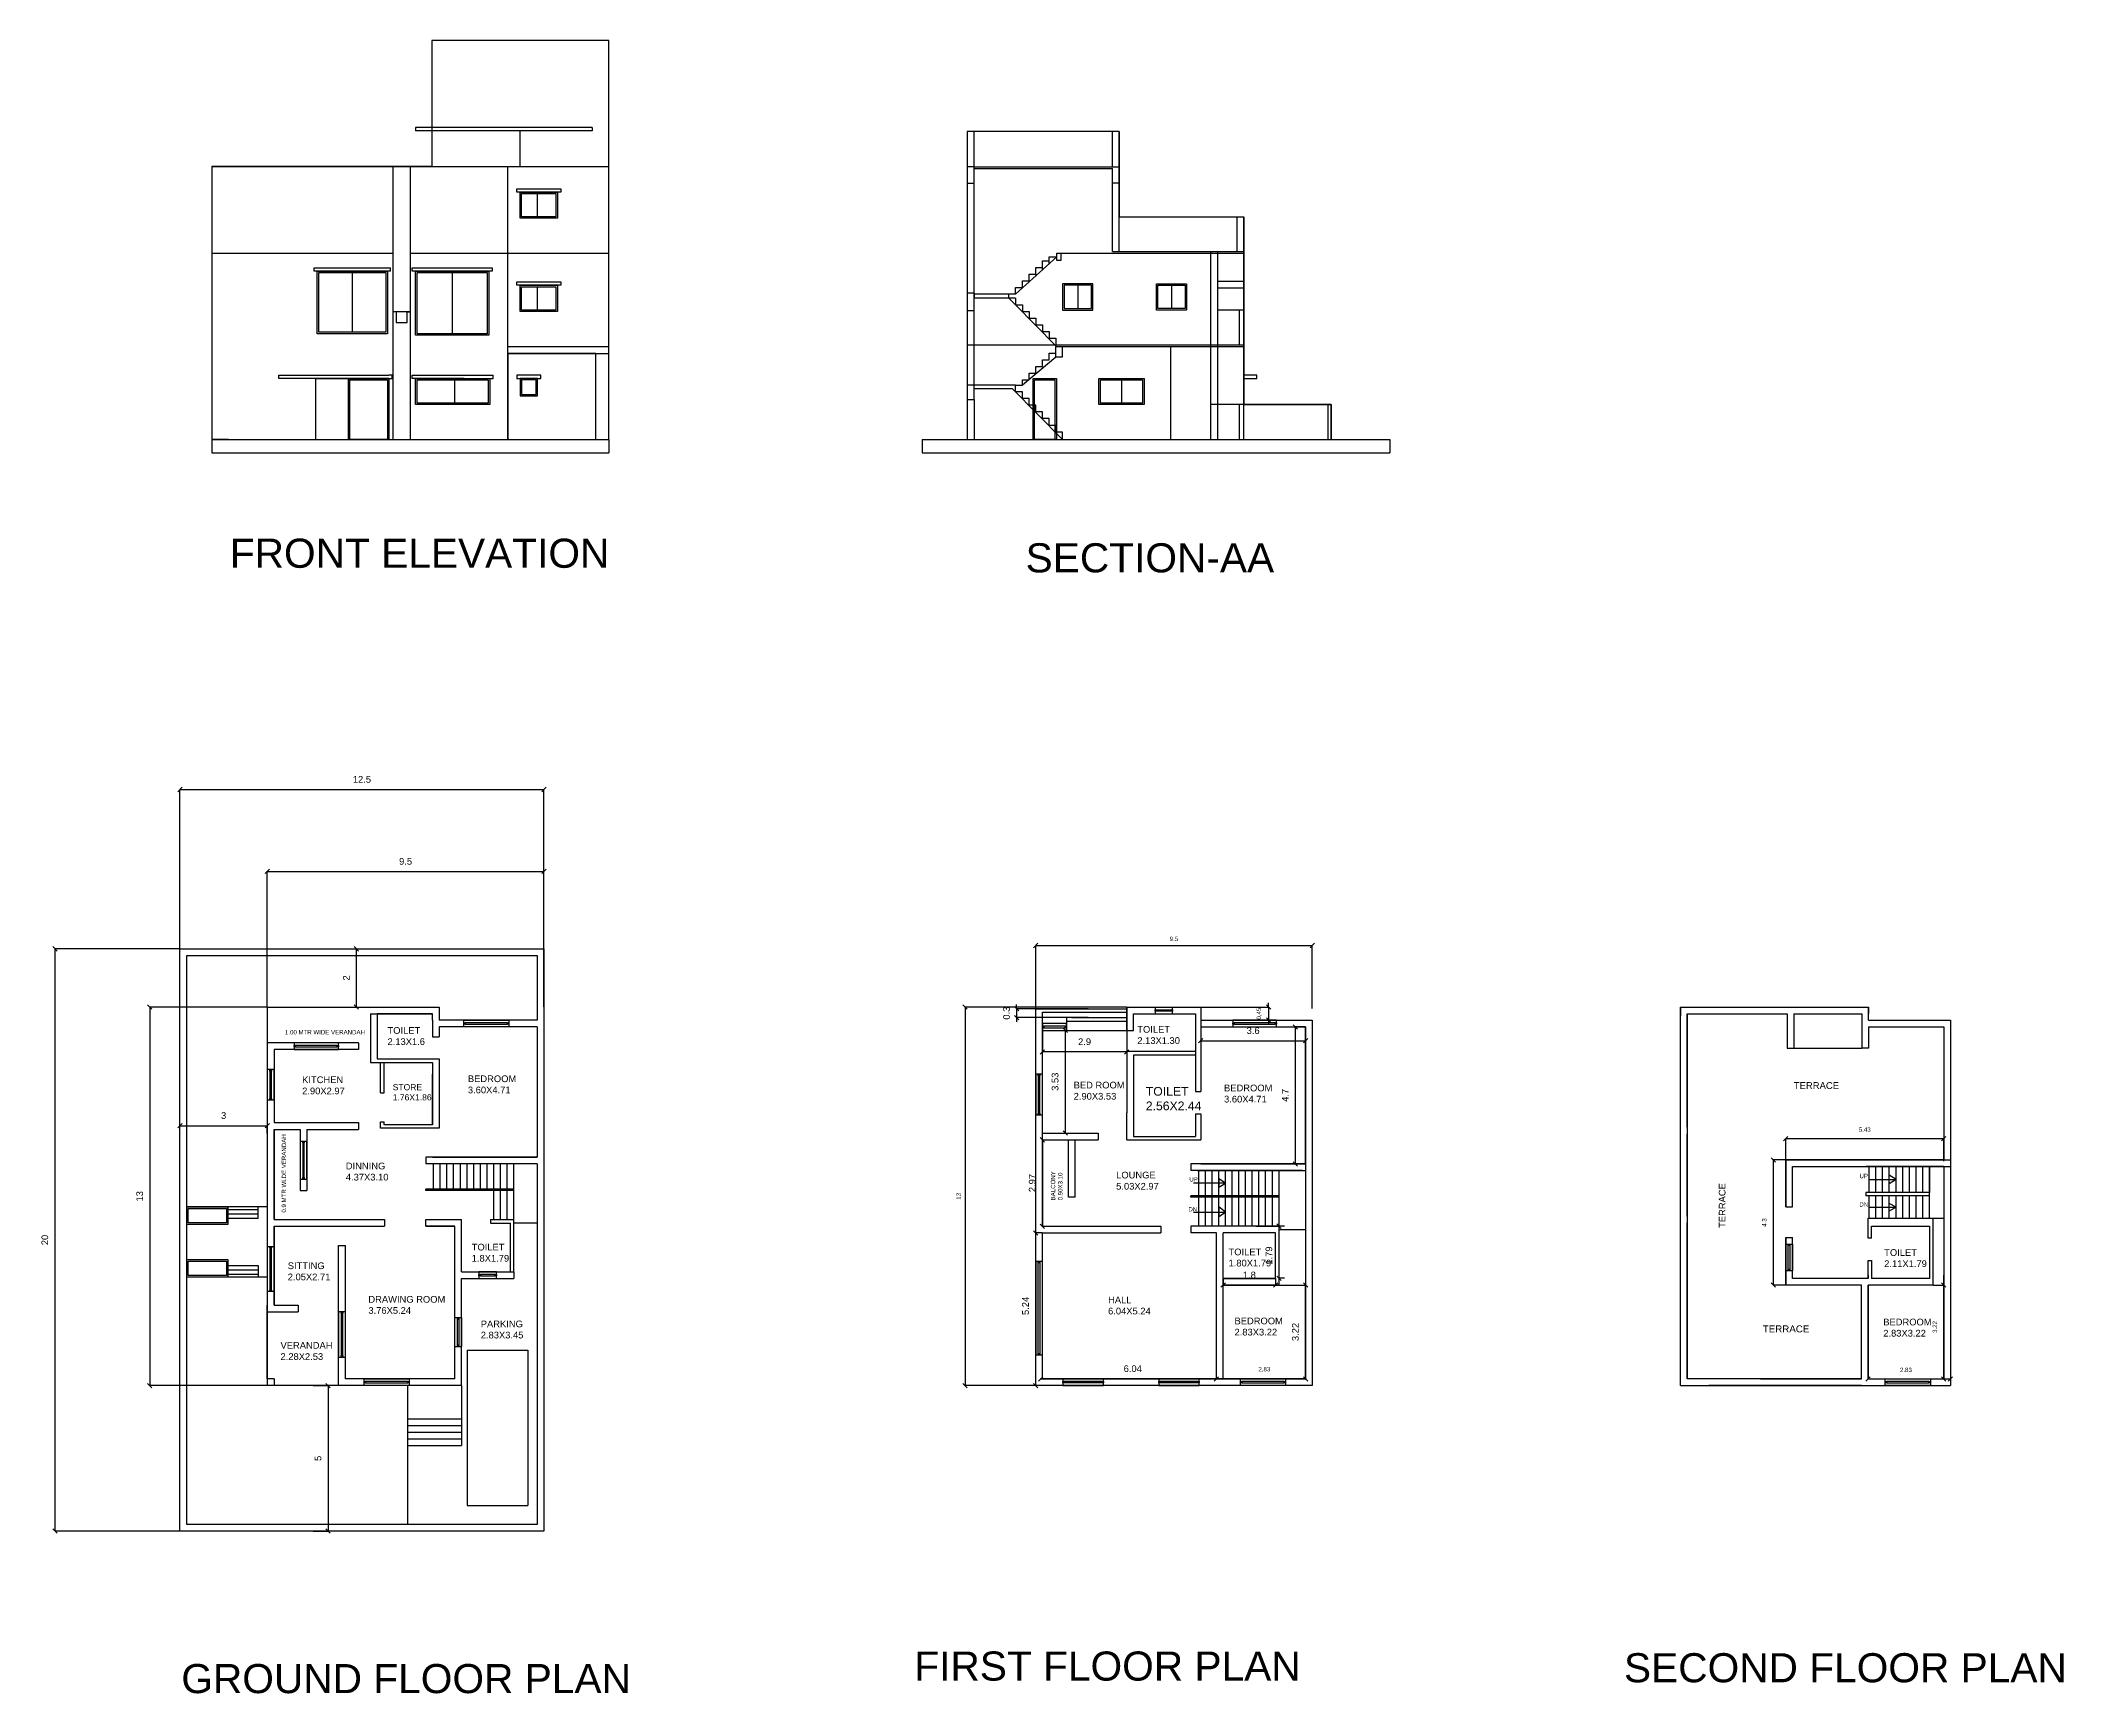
# Model space of a CAD drawing. Header units: metres. Extents: x 699.5 to 769, y 1879 to 1935.8.
import ezdxf

# ---------------------------------------------------------------- set-up
doc = ezdxf.new("R2010")
doc.units = ezdxf.units.M
for name, color, linetype in [('0.115', 63, 'Continuous'), ('0.45', 3, 'Continuous'), ('b', 1, 'Continuous'), ('DOOR', 4, 'Continuous'), ('W', 5, 'Continuous')]:
    doc.layers.add(name, color=color, linetype=linetype)
doc.styles.get("Standard").update_dxf_attribs({"font": 'arial.ttf'})
doc.dimstyles.new('ISO-25', dxfattribs={"dimtxt": 2.5, "dimasz": 2.5, "dimexe": 1.25, "dimexo": 0.625, "dimtad": 1, "dimtxsty": 'Standard', "dimcen": 2.5, "dimadec": 0, "dimazin": 0, "dimtfac": 1, "dimtmove": 0, "dimatfit": 3, "dimfxl": 1, "dimarcsym": 0})

msp = doc.modelspace()

# ---------------------------------------------------------------- texts
at = {"attachment_point": 1}
for s, insert, char_height, width in [('SECTION-AA', (733.3, 1918.499), 1, 19.97545), ('1.00 MTR WIDE VERANDAH', (707.859, 1901.781), 0.15, 47.729), ('TOILET\\P2.13X1.6', (711.382, 1901.881), 0.23, 1.23037), ('TOILET\\P2.13X1.30', (737.136, 1901.917), 0.23, 0.83683), ('KITCHEN\\P2.90X2.97', (708.45, 1900.187), 0.23, 2.28885), ('STORE\\P1.76X1.86', (711.56, 1899.923), 0.21, 0.06785), ('BEDROOM\\P3.60X4.71', (714.143, 1900.221), 0.23, 6.08401), ('BED ROOM\\P2.90X3.53', (734.95, 1900.004), 0.23, 20.62682), ('BEDROOM \\P3.60X4.71', (740.116, 1899.905), 0.23, 1.17326), ('TERRACE', (759.685, 1899.99), 0.233, 5.42811), ('TOILET \\P2.56X2.44', (737.428, 1899.825), 0.3, 0.18094), ('DINNING\\P4.37X3.10', (709.95, 1897.226), 0.23, 4.7496), ('LOUNGE\\P5.03X2.97 ', (736.41, 1896.913), 0.23, 7.57674), ('UP', (738.924, 1896.726), 0.15, 1.55161), ('UP ', (761.942, 1896.842), 0.15, 0.24158), ('DN', (738.892, 1895.7), 0.15, 0.22087), ('DN ', (761.938, 1895.865), 0.15, 3.14975), ('TOILET\\P1.8X1.79 ', (714.274, 1894.439), 0.23, 0.46935), ('SITTING\\P2.05X2.71 ', (707.955, 1893.799), 0.23, 0.1979), ('TOILET\\P1.80X1.79', (740.27, 1894.274), 0.23, 4.70436), ('TOILET\\P2.11X1.79', (762.791, 1894.253), 0.23, 4.46688), ('DRAWING ROOM \\P3.76X5.24', (710.725, 1892.646), 0.23, 31.80692), ('HALL\\P6.04X5.24', (736.132, 1892.626), 0.23, 1.17326), ('PARKING\\P2.83X3.45', (714.585, 1891.801), 0.23, 0.56543), ('BEDROOM\\P2.83X3.22', (740.475, 1891.903), 0.23, 13.75122), ('BEDROOM\\P2.83X3.22', (762.759, 1891.866), 0.23, 5.80978), ('VERANDAH\\P2.28X2.53', (707.707, 1891.064), 0.23, 0.24031)]:
    msp.add_mtext(s, dxfattribs=dict(at, insert=insert, char_height=char_height, width=width))
at = {"insert": (707.747, 1895.509), "char_height": 0.15, "width": 48.75688, "attachment_point": 1, "rotation": 90, "line_spacing_factor": 0.8}
msp.add_mtext('0.9 MTR WLDE VERANDAH', dxfattribs=at)
at = {"insert": (734.166, 1895.93), "char_height": 0.15, "width": 0.77746, "attachment_point": 1, "rotation": 90}
msp.add_mtext('BALCONY\\P0.90X3.10', dxfattribs=at)
at = {"insert": (757.109, 1894.985), "char_height": 0.23, "attachment_point": 1, "rotation": 90}
msp.add_mtext('TERRACE', dxfattribs=at)
at = {"insert": (758.619, 1891.635), "char_height": 0.24, "attachment_point": 1}
msp.add_mtext('TERRACE', dxfattribs=at)
at = {"layer": 'W', "char_height": 1, "attachment_point": 1}
for s, insert, width in [('{\\C0;FRONT ELEVATION }', (705.964, 1918.657), 33.29242), ('{\\C0;FIRST FLOOR PLAN}', (729.476, 1880.435), 35.78211), ('{\\C0;GROUND FLOOR PLAN}', (704.298, 1880.005), 39.7193), ('{\\C0;SECOND FLOOR PLAN}', (753.852, 1880.377), 38.32971)]:
    msp.add_mtext(s, dxfattribs=dict(at, insert=insert, width=width))

# ---------------------------------------------------------------- blocks, each defined once
blk = doc.blocks.new('_Oblique')
at = {"color": 0, "linetype": 'ByBlock', "lineweight": -2}
blk.add_line((-0.5, -0.5), (0.5, 0.5), dxfattribs=at)
blk = doc.blocks.new('*D11')
at = {"color": 0, "lineweight": -2, "transparency": 16777216}
for p, q in [((704.253, 1904.574), (704.253, 1910.046)), ((704.253, 1910.041), (716.753, 1910.041)), ((716.753, 1904.574), (716.753, 1910.046))]:
    blk.add_line(p, q, dxfattribs=at)
at = {"layer": 'Defpoints', "color": 0, "transparency": 16777216}
for p in [(716.753, 1910.041), (704.253, 1904.569), (716.753, 1904.569)]:
    blk.add_point(p, dxfattribs=at)
at = {"color": 0, "linetype": 'ByBlock', "lineweight": -2, "transparency": 16777216, "xscale": 0.15, "yscale": 0.15, "zscale": 0.15, "rotation": 180}
blk.add_blockref('_Oblique', (704.253, 1910.041), dxfattribs=at)
at = {"color": 0, "linetype": 'ByBlock', "lineweight": -2, "transparency": 16777216, "xscale": 0.15, "yscale": 0.15, "zscale": 0.15}
blk.add_blockref('_Oblique', (716.753, 1910.041), dxfattribs=at)
at = {"color": 0, "transparency": 16777216, "insert": (710.503, 1910.388), "char_height": 0.23, "attachment_point": 5}
blk.add_mtext('12.5', dxfattribs=at)
blk = doc.blocks.new('*D12')
at = {"color": 0, "lineweight": -2, "transparency": 16777216}
for p, q in [((707.253, 1902.574), (707.253, 1907.231)), ((707.253, 1907.226), (716.753, 1907.226)), ((716.753, 1902.574), (716.753, 1907.231))]:
    blk.add_line(p, q, dxfattribs=at)
at = {"layer": 'Defpoints', "color": 0, "transparency": 16777216}
for p in [(716.753, 1907.226), (707.253, 1902.569), (716.753, 1902.569)]:
    blk.add_point(p, dxfattribs=at)
at = {"color": 0, "linetype": 'ByBlock', "lineweight": -2, "transparency": 16777216, "xscale": 0.15, "yscale": 0.15, "zscale": 0.15, "rotation": 180}
blk.add_blockref('_Oblique', (707.253, 1907.226), dxfattribs=at)
at = {"color": 0, "linetype": 'ByBlock', "lineweight": -2, "transparency": 16777216, "xscale": 0.15, "yscale": 0.15, "zscale": 0.15}
blk.add_blockref('_Oblique', (716.753, 1907.226), dxfattribs=at)
at = {"color": 0, "transparency": 16777216, "insert": (712.003, 1907.573), "char_height": 0.23, "attachment_point": 5}
blk.add_mtext('9.5', dxfattribs=at)
blk = doc.blocks.new('*D13')
at = {"color": 0, "lineweight": -2, "transparency": 16777216}
for p, q in [((709.422, 1904.569), (710.318, 1904.569)), ((710.313, 1902.569), (710.313, 1904.569)), ((709.422, 1902.569), (710.318, 1902.569))]:
    blk.add_line(p, q, dxfattribs=at)
at = {"layer": 'Defpoints', "color": 0, "transparency": 16777216}
for p in [(709.417, 1904.569), (710.313, 1904.569), (709.417, 1902.569)]:
    blk.add_point(p, dxfattribs=at)
at = {"color": 0, "linetype": 'ByBlock', "lineweight": -2, "transparency": 16777216, "xscale": 0.15, "yscale": 0.15, "zscale": 0.15}
for p, rotation in [((710.313, 1904.569), 90), ((710.313, 1902.569), 270)]:
    blk.add_blockref('_Oblique', p, dxfattribs=dict(at, rotation=rotation))
at = {"color": 0, "transparency": 16777216, "insert": (709.968, 1903.569), "char_height": 0.23, "attachment_point": 5, "rotation": 90}
blk.add_mtext('2', dxfattribs=at)
blk = doc.blocks.new('*D14')
at = {"color": 0, "lineweight": -2, "transparency": 16777216}
for p, q in [((704.253, 1898.237), (704.253, 1898.5)), ((704.253, 1898.495), (707.253, 1898.495)), ((707.253, 1898.237), (707.253, 1898.5))]:
    blk.add_line(p, q, dxfattribs=at)
at = {"layer": 'Defpoints', "color": 0, "transparency": 16777216}
for p in [(707.253, 1898.495), (704.253, 1898.232), (707.253, 1898.232)]:
    blk.add_point(p, dxfattribs=at)
at = {"color": 0, "linetype": 'ByBlock', "lineweight": -2, "transparency": 16777216, "xscale": 0.15, "yscale": 0.15, "zscale": 0.15, "rotation": 180}
blk.add_blockref('_Oblique', (704.253, 1898.495), dxfattribs=at)
at = {"color": 0, "linetype": 'ByBlock', "lineweight": -2, "transparency": 16777216, "xscale": 0.15, "yscale": 0.15, "zscale": 0.15}
blk.add_blockref('_Oblique', (707.253, 1898.495), dxfattribs=at)
at = {"color": 0, "transparency": 16777216, "insert": (705.753, 1898.843), "char_height": 0.23, "attachment_point": 5}
blk.add_mtext('3', dxfattribs=at)
blk = doc.blocks.new('*D15')
at = {"color": 0, "lineweight": -2, "transparency": 16777216}
for p, q in [((708.826, 1889.569), (709.346, 1889.569)), ((709.341, 1889.569), (709.341, 1884.569)), ((708.826, 1884.569), (709.346, 1884.569))]:
    blk.add_line(p, q, dxfattribs=at)
at = {"layer": 'Defpoints', "color": 0, "transparency": 16777216}
for p in [(708.821, 1889.569), (708.821, 1884.569), (709.341, 1884.569)]:
    blk.add_point(p, dxfattribs=at)
at = {"color": 0, "linetype": 'ByBlock', "lineweight": -2, "transparency": 16777216, "xscale": 0.15, "yscale": 0.15, "zscale": 0.15}
for p, rotation in [((709.341, 1889.569), 90), ((709.341, 1884.569), 270)]:
    blk.add_blockref('_Oblique', p, dxfattribs=dict(at, rotation=rotation))
at = {"color": 0, "transparency": 16777216, "insert": (708.994, 1887.069), "char_height": 0.23, "attachment_point": 5, "rotation": 90}
blk.add_mtext('5', dxfattribs=at)
blk = doc.blocks.new('*D18')
at = {"color": 0, "lineweight": -2, "transparency": 16777216}
for p, q in [((704.248, 1904.569), (699.954, 1904.569)), ((699.959, 1904.569), (699.959, 1884.569)), ((704.248, 1884.569), (699.954, 1884.569))]:
    blk.add_line(p, q, dxfattribs=at)
at = {"layer": 'Defpoints', "color": 0, "transparency": 16777216}
for p in [(704.253, 1904.569), (699.959, 1884.569), (704.253, 1884.569)]:
    blk.add_point(p, dxfattribs=at)
at = {"color": 0, "linetype": 'ByBlock', "lineweight": -2, "transparency": 16777216, "xscale": 0.15, "yscale": 0.15, "zscale": 0.15}
for p, rotation in [((699.959, 1904.569), 90), ((699.959, 1884.569), 270)]:
    blk.add_blockref('_Oblique', p, dxfattribs=dict(at, rotation=rotation))
at = {"color": 0, "transparency": 16777216, "insert": (699.612, 1894.569), "char_height": 0.23, "attachment_point": 5, "rotation": 90}
blk.add_mtext('20', dxfattribs=at)
blk = doc.blocks.new('*D19')
at = {"color": 0, "lineweight": -2, "transparency": 16777216}
for p, q in [((707.248, 1902.569), (703.211, 1902.569)), ((703.216, 1902.569), (703.216, 1889.569)), ((707.248, 1889.569), (703.211, 1889.569))]:
    blk.add_line(p, q, dxfattribs=at)
at = {"layer": 'Defpoints', "color": 0, "transparency": 16777216}
for p in [(707.253, 1902.569), (703.216, 1889.569), (707.253, 1889.569)]:
    blk.add_point(p, dxfattribs=at)
at = {"color": 0, "linetype": 'ByBlock', "lineweight": -2, "transparency": 16777216, "xscale": 0.15, "yscale": 0.15, "zscale": 0.15}
for p, rotation in [((703.216, 1902.569), 90), ((703.216, 1889.569), 270)]:
    blk.add_blockref('_Oblique', p, dxfattribs=dict(at, rotation=rotation))
at = {"color": 0, "transparency": 16777216, "insert": (702.869, 1896.069), "char_height": 0.23, "attachment_point": 5, "rotation": 90}
blk.add_mtext('13', dxfattribs=at)
blk = doc.blocks.new('*D20')
at = {"color": 0, "lineweight": -2, "transparency": 16777216}
for p, q in [((740.085, 1889.804), (740.085, 1889.804)), ((740.085, 1889.799), (742.915, 1889.799)), ((742.915, 1889.804), (742.915, 1889.804))]:
    blk.add_line(p, q, dxfattribs=at)
at = {"layer": 'Defpoints', "color": 0, "transparency": 16777216}
for p in [(740.085, 1889.799), (742.915, 1889.799), (742.915, 1889.799)]:
    blk.add_point(p, dxfattribs=at)
at = {"color": 0, "linetype": 'ByBlock', "lineweight": -2, "transparency": 16777216, "xscale": 0.05, "yscale": 0.05, "zscale": 0.05, "rotation": 180}
blk.add_blockref('_Oblique', (740.085, 1889.799), dxfattribs=at)
at = {"color": 0, "linetype": 'ByBlock', "lineweight": -2, "transparency": 16777216, "xscale": 0.05, "yscale": 0.05, "zscale": 0.05}
blk.add_blockref('_Oblique', (742.915, 1889.799), dxfattribs=at)
at = {"color": 0, "transparency": 16777216, "insert": (741.5, 1890.119), "char_height": 0.15, "attachment_point": 5}
blk.add_mtext('2,83', dxfattribs=at)
blk = doc.blocks.new('*D21')
at = {"color": 0, "lineweight": -2, "transparency": 16777216}
for p, q in [((742.193, 1895.044), (742, 1895.044)), ((742.005, 1893.254), (742.005, 1895.044)), ((742.193, 1893.254), (742, 1893.254))]:
    blk.add_line(p, q, dxfattribs=at)
at = {"layer": 'Defpoints', "color": 0, "transparency": 16777216}
for p in [(742.005, 1895.044), (742.198, 1895.044), (742.198, 1893.254)]:
    blk.add_point(p, dxfattribs=at)
at = {"color": 0, "linetype": 'ByBlock', "lineweight": -2, "transparency": 16777216, "xscale": 0.15, "yscale": 0.15, "zscale": 0.15}
for p, rotation in [((742.005, 1895.044), 90), ((742.005, 1893.254), 270)]:
    blk.add_blockref('_Oblique', p, dxfattribs=dict(at, rotation=rotation))
at = {"color": 0, "transparency": 16777216, "insert": (741.657, 1894.034), "char_height": 0.23, "attachment_point": 5, "rotation": 90}
blk.add_mtext('1.79', dxfattribs=at)
blk = doc.blocks.new('*D22')
at = {"color": 0, "lineweight": -2, "transparency": 16777216}
for p, q in [((740.085, 1893.244), (740.085, 1893.014)), ((740.085, 1893.019), (741.885, 1893.019)), ((741.885, 1893.244), (741.885, 1893.014))]:
    blk.add_line(p, q, dxfattribs=at)
at = {"layer": 'Defpoints', "color": 0, "transparency": 16777216}
for p in [(740.085, 1893.249), (741.885, 1893.249), (741.885, 1893.019)]:
    blk.add_point(p, dxfattribs=at)
at = {"color": 0, "linetype": 'ByBlock', "lineweight": -2, "transparency": 16777216, "xscale": 0.15, "yscale": 0.15, "zscale": 0.15, "rotation": 180}
blk.add_blockref('_Oblique', (740.085, 1893.019), dxfattribs=at)
at = {"color": 0, "linetype": 'ByBlock', "lineweight": -2, "transparency": 16777216, "xscale": 0.15, "yscale": 0.15, "zscale": 0.15}
blk.add_blockref('_Oblique', (741.885, 1893.019), dxfattribs=at)
at = {"color": 0, "transparency": 16777216, "insert": (740.985, 1893.366), "char_height": 0.23, "attachment_point": 5}
blk.add_mtext('1.8', dxfattribs=at)
blk = doc.blocks.new('*D23')
at = {"color": 0, "lineweight": -2, "transparency": 16777216}
for p, q in [((740.09, 1893.019), (742.92, 1893.019)), ((742.915, 1889.799), (742.915, 1893.019)), ((740.09, 1889.799), (742.92, 1889.799))]:
    blk.add_line(p, q, dxfattribs=at)
at = {"layer": 'Defpoints', "color": 0, "transparency": 16777216}
for p in [(740.085, 1893.019), (742.915, 1893.019), (740.085, 1889.799)]:
    blk.add_point(p, dxfattribs=at)
at = {"color": 0, "linetype": 'ByBlock', "lineweight": -2, "transparency": 16777216, "xscale": 0.15, "yscale": 0.15, "zscale": 0.15}
for p, rotation in [((742.915, 1893.019), 90), ((742.915, 1889.799), 270)]:
    blk.add_blockref('_Oblique', p, dxfattribs=dict(at, rotation=rotation))
at = {"color": 0, "transparency": 16777216, "insert": (742.567, 1891.409), "char_height": 0.23, "attachment_point": 5, "rotation": 90}
blk.add_mtext('3.22', dxfattribs=at)
blk = doc.blocks.new('*D25')
at = {"color": 0, "lineweight": -2, "transparency": 16777216}
for p, q in [((732.991, 1902.509), (732.991, 1902.659)), ((735.448, 1902.509), (732.986, 1902.509)), ((735.448, 1902.209), (732.986, 1902.209)), ((732.991, 1902.509), (732.991, 1902.209)), ((732.991, 1902.209), (732.991, 1902.059))]:
    blk.add_line(p, q, dxfattribs=at)
at = {"layer": 'Defpoints', "color": 0, "transparency": 16777216}
for p in [(732.991, 1902.209), (735.453, 1902.509), (735.453, 1902.209)]:
    blk.add_point(p, dxfattribs=at)
at = {"color": 0, "linetype": 'ByBlock', "lineweight": -2, "transparency": 16777216, "xscale": 0.15, "yscale": 0.15, "zscale": 0.15}
for p, rotation in [((732.991, 1902.509), 270), ((732.991, 1902.209), 90)]:
    blk.add_blockref('_Oblique', p, dxfattribs=dict(at, rotation=rotation))
at = {"color": 0, "transparency": 16777216, "insert": (732.644, 1902.359), "char_height": 0.23, "attachment_point": 5, "rotation": 90}
blk.add_mtext('0.3', dxfattribs=at)
blk = doc.blocks.new('*D26')
at = {"color": 0, "lineweight": -2, "transparency": 16777216}
for p, q in [((733.88, 1901.769), (734.666, 1901.769)), ((734.661, 1901.769), (734.661, 1898.239)), ((733.88, 1898.239), (734.666, 1898.239))]:
    blk.add_line(p, q, dxfattribs=at)
at = {"layer": 'Defpoints', "color": 0, "transparency": 16777216}
for p in [(733.875, 1901.769), (733.875, 1898.239), (734.661, 1898.239)]:
    blk.add_point(p, dxfattribs=at)
at = {"color": 0, "linetype": 'ByBlock', "lineweight": -2, "transparency": 16777216, "xscale": 0.15, "yscale": 0.15, "zscale": 0.15}
for p, rotation in [((734.661, 1901.769), 90), ((734.661, 1898.239), 270)]:
    blk.add_blockref('_Oblique', p, dxfattribs=dict(at, rotation=rotation))
at = {"color": 0, "transparency": 16777216, "insert": (734.314, 1900.004), "char_height": 0.23, "attachment_point": 5, "rotation": 90}
blk.add_mtext('3.53', dxfattribs=at)
blk = doc.blocks.new('*D27')
at = {"color": 0, "lineweight": -2, "transparency": 16777216}
for p, q in [((733.875, 1901.764), (733.875, 1901.025)), ((736.775, 1901.764), (736.775, 1901.025)), ((736.775, 1901.03), (733.875, 1901.03))]:
    blk.add_line(p, q, dxfattribs=at)
at = {"layer": 'Defpoints', "color": 0, "transparency": 16777216}
for p in [(733.875, 1901.769), (736.775, 1901.769), (733.875, 1901.03)]:
    blk.add_point(p, dxfattribs=at)
at = {"color": 0, "linetype": 'ByBlock', "lineweight": -2, "transparency": 16777216, "xscale": 0.15, "yscale": 0.15, "zscale": 0.15, "rotation": 180}
blk.add_blockref('_Oblique', (733.875, 1901.03), dxfattribs=at)
at = {"color": 0, "linetype": 'ByBlock', "lineweight": -2, "transparency": 16777216, "xscale": 0.15, "yscale": 0.15, "zscale": 0.15}
blk.add_blockref('_Oblique', (736.775, 1901.03), dxfattribs=at)
at = {"color": 0, "transparency": 16777216, "insert": (735.325, 1901.377), "char_height": 0.23, "attachment_point": 5}
blk.add_mtext('2.9', dxfattribs=at)
blk = doc.blocks.new('*D28')
at = {"color": 0, "lineweight": -2, "transparency": 16777216}
for p, q in [((739.315, 1901.884), (739.315, 1901.406)), ((739.315, 1901.411), (742.915, 1901.411)), ((742.915, 1901.884), (742.915, 1901.406))]:
    blk.add_line(p, q, dxfattribs=at)
at = {"layer": 'Defpoints', "color": 0, "transparency": 16777216}
for p in [(739.315, 1901.889), (742.915, 1901.889), (742.915, 1901.411)]:
    blk.add_point(p, dxfattribs=at)
at = {"color": 0, "linetype": 'ByBlock', "lineweight": -2, "transparency": 16777216, "xscale": 0.15, "yscale": 0.15, "zscale": 0.15, "rotation": 180}
blk.add_blockref('_Oblique', (739.315, 1901.411), dxfattribs=at)
at = {"color": 0, "linetype": 'ByBlock', "lineweight": -2, "transparency": 16777216, "xscale": 0.15, "yscale": 0.15, "zscale": 0.15}
blk.add_blockref('_Oblique', (742.915, 1901.411), dxfattribs=at)
at = {"color": 0, "transparency": 16777216, "insert": (741.115, 1901.758), "char_height": 0.23, "attachment_point": 5}
blk.add_mtext('3.6', dxfattribs=at)
blk = doc.blocks.new('*D29')
at = {"color": 0, "lineweight": -2, "transparency": 16777216}
for p, q in [((741.645, 1902.569), (741.645, 1902.719)), ((739.32, 1902.569), (741.65, 1902.569)), ((739.32, 1902.119), (741.65, 1902.119)), ((741.645, 1902.569), (741.645, 1902.119)), ((741.645, 1902.119), (741.645, 1901.969))]:
    blk.add_line(p, q, dxfattribs=at)
at = {"layer": 'Defpoints', "color": 0, "transparency": 16777216}
for p in [(739.315, 1902.569), (739.315, 1902.119), (741.645, 1902.119)]:
    blk.add_point(p, dxfattribs=at)
at = {"color": 0, "linetype": 'ByBlock', "lineweight": -2, "transparency": 16777216, "xscale": 0.15, "yscale": 0.15, "zscale": 0.15}
for p, rotation in [((741.645, 1902.569), 270), ((741.645, 1902.119), 90)]:
    blk.add_blockref('_Oblique', p, dxfattribs=dict(at, rotation=rotation))
at = {"color": 0, "transparency": 16777216, "insert": (741.325, 1902.344), "char_height": 0.15, "attachment_point": 5, "rotation": 90}
blk.add_mtext('0,45', dxfattribs=at)
blk = doc.blocks.new('*D30')
at = {"color": 0, "lineweight": -2, "transparency": 16777216}
for p, q in [((742.91, 1901.889), (742.556, 1901.889)), ((742.561, 1901.889), (742.561, 1897.184)), ((742.91, 1897.184), (742.556, 1897.184))]:
    blk.add_line(p, q, dxfattribs=at)
at = {"layer": 'Defpoints', "color": 0, "transparency": 16777216}
for p in [(742.915, 1901.889), (742.561, 1897.184), (742.915, 1897.184)]:
    blk.add_point(p, dxfattribs=at)
at = {"color": 0, "linetype": 'ByBlock', "lineweight": -2, "transparency": 16777216, "xscale": 0.15, "yscale": 0.15, "zscale": 0.15}
for p, rotation in [((742.561, 1901.889), 90), ((742.561, 1897.184), 270)]:
    blk.add_blockref('_Oblique', p, dxfattribs=dict(at, rotation=rotation))
at = {"color": 0, "transparency": 16777216, "insert": (742.216, 1899.537), "char_height": 0.23, "attachment_point": 5, "rotation": 90}
blk.add_mtext('4.7', dxfattribs=at)
blk = doc.blocks.new('*D31')
at = {"color": 0, "lineweight": -2, "transparency": 16777216}
for p, q in [((733.815, 1889.804), (733.815, 1889.804)), ((733.815, 1889.799), (739.855, 1889.799)), ((739.855, 1889.804), (739.855, 1889.804))]:
    blk.add_line(p, q, dxfattribs=at)
at = {"layer": 'Defpoints', "color": 0, "transparency": 16777216}
for p in [(733.815, 1889.799), (739.855, 1889.799), (739.855, 1889.799)]:
    blk.add_point(p, dxfattribs=at)
at = {"color": 0, "linetype": 'ByBlock', "lineweight": -2, "transparency": 16777216, "xscale": 0.15, "yscale": 0.15, "zscale": 0.15, "rotation": 180}
blk.add_blockref('_Oblique', (733.815, 1889.799), dxfattribs=at)
at = {"color": 0, "linetype": 'ByBlock', "lineweight": -2, "transparency": 16777216, "xscale": 0.15, "yscale": 0.15, "zscale": 0.15}
blk.add_blockref('_Oblique', (739.855, 1889.799), dxfattribs=at)
at = {"color": 0, "transparency": 16777216, "insert": (736.98, 1890.146), "char_height": 0.23, "attachment_point": 5}
blk.add_mtext('6.04', dxfattribs=at)
blk = doc.blocks.new('*D32')
at = {"color": 0, "lineweight": -2, "transparency": 16777216}
for p, q in [((733.87, 1894.809), (733.64, 1894.809)), ((733.645, 1889.569), (733.645, 1894.809)), ((733.87, 1889.569), (733.64, 1889.569))]:
    blk.add_line(p, q, dxfattribs=at)
at = {"layer": 'Defpoints', "color": 0, "transparency": 16777216}
for p in [(733.645, 1894.809), (733.875, 1894.809), (733.875, 1889.569)]:
    blk.add_point(p, dxfattribs=at)
at = {"color": 0, "linetype": 'ByBlock', "lineweight": -2, "transparency": 16777216, "xscale": 0.15, "yscale": 0.15, "zscale": 0.15}
for p, rotation in [((733.645, 1894.809), 90), ((733.645, 1889.569), 270)]:
    blk.add_blockref('_Oblique', p, dxfattribs=dict(at, rotation=rotation))
at = {"color": 0, "transparency": 16777216, "insert": (733.297, 1892.304), "char_height": 0.23, "attachment_point": 5, "rotation": 90}
blk.add_mtext('5.24', dxfattribs=at)
blk = doc.blocks.new('*D33')
at = {"color": 0, "lineweight": -2, "transparency": 16777216}
for p, q in [((733.87, 1898.009), (733.87, 1898.009)), ((733.875, 1898.009), (733.875, 1895.039)), ((733.87, 1895.039), (733.87, 1895.039))]:
    blk.add_line(p, q, dxfattribs=at)
at = {"layer": 'Defpoints', "color": 0, "transparency": 16777216}
for p in [(733.875, 1898.009), (733.875, 1895.039), (733.875, 1895.039)]:
    blk.add_point(p, dxfattribs=at)
at = {"color": 0, "linetype": 'ByBlock', "lineweight": -2, "transparency": 16777216, "xscale": 0.15, "yscale": 0.15, "zscale": 0.15}
for p, rotation in [((733.875, 1898.009), 90), ((733.875, 1895.039), 270)]:
    blk.add_blockref('_Oblique', p, dxfattribs=dict(at, rotation=rotation))
at = {"color": 0, "transparency": 16777216, "insert": (733.527, 1896.524), "char_height": 0.23, "attachment_point": 5, "rotation": 90}
blk.add_mtext('2.97', dxfattribs=at)
blk = doc.blocks.new('*D35')
at = {"color": 0, "lineweight": -2, "transparency": 16777216}
for p, q in [((733.645, 1902.514), (733.645, 1904.689)), ((733.645, 1904.684), (743.145, 1904.684)), ((743.145, 1902.514), (743.145, 1904.689))]:
    blk.add_line(p, q, dxfattribs=at)
at = {"layer": 'Defpoints', "color": 0, "transparency": 16777216}
for p in [(743.145, 1904.684), (733.645, 1902.509), (743.145, 1902.509)]:
    blk.add_point(p, dxfattribs=at)
at = {"color": 0, "linetype": 'ByBlock', "lineweight": -2, "transparency": 16777216, "xscale": 0.15, "yscale": 0.15, "zscale": 0.15, "rotation": 180}
blk.add_blockref('_Oblique', (733.645, 1904.684), dxfattribs=at)
at = {"color": 0, "linetype": 'ByBlock', "lineweight": -2, "transparency": 16777216, "xscale": 0.15, "yscale": 0.15, "zscale": 0.15}
blk.add_blockref('_Oblique', (743.145, 1904.684), dxfattribs=at)
at = {"color": 0, "transparency": 16777216, "insert": (738.395, 1904.91), "char_height": 0.15, "attachment_point": 5}
blk.add_mtext('9.5', dxfattribs=at)
blk = doc.blocks.new('*D36')
at = {"color": 0, "lineweight": -2, "transparency": 16777216}
for p, q in [((736.77, 1902.569), (731.217, 1902.569)), ((731.222, 1902.569), (731.222, 1889.569)), ((736.77, 1889.569), (731.217, 1889.569))]:
    blk.add_line(p, q, dxfattribs=at)
at = {"layer": 'Defpoints', "color": 0, "transparency": 16777216}
for p in [(736.775, 1902.569), (731.222, 1889.569), (736.775, 1889.569)]:
    blk.add_point(p, dxfattribs=at)
at = {"color": 0, "linetype": 'ByBlock', "lineweight": -2, "transparency": 16777216, "xscale": 0.15, "yscale": 0.15, "zscale": 0.15}
for p, rotation in [((731.222, 1902.569), 90), ((731.222, 1889.569), 270)]:
    blk.add_blockref('_Oblique', p, dxfattribs=dict(at, rotation=rotation))
at = {"color": 0, "transparency": 16777216, "insert": (730.996, 1896.069), "char_height": 0.15, "attachment_point": 5, "rotation": 90}
blk.add_mtext('13', dxfattribs=at)
blk = doc.blocks.new('*D37')
at = {"color": 0, "lineweight": -2, "transparency": 16777216}
for p, q in [((762.237, 1889.804), (762.237, 1889.804)), ((762.237, 1889.799), (765.067, 1889.799)), ((765.067, 1889.804), (765.067, 1889.804))]:
    blk.add_line(p, q, dxfattribs=at)
at = {"layer": 'Defpoints', "color": 0, "transparency": 16777216}
for p in [(762.237, 1889.799), (765.067, 1889.799), (765.067, 1889.799)]:
    blk.add_point(p, dxfattribs=at)
at = {"color": 0, "linetype": 'ByBlock', "lineweight": -2, "transparency": 16777216, "xscale": 0.15, "yscale": 0.15, "zscale": 0.15, "rotation": 180}
blk.add_blockref('_Oblique', (762.237, 1889.799), dxfattribs=at)
at = {"color": 0, "linetype": 'ByBlock', "lineweight": -2, "transparency": 16777216, "xscale": 0.15, "yscale": 0.15, "zscale": 0.15}
blk.add_blockref('_Oblique', (765.067, 1889.799), dxfattribs=at)
at = {"color": 0, "transparency": 16777216, "insert": (763.537, 1890.105), "char_height": 0.15, "attachment_point": 5}
blk.add_mtext('2.83', dxfattribs=at)
blk = doc.blocks.new('*D38')
at = {"color": 0, "lineweight": -2, "transparency": 16777216}
for p, q in [((764.472, 1893.019), (764.842, 1893.019)), ((764.837, 1893.019), (764.837, 1889.799)), ((764.472, 1889.799), (764.842, 1889.799))]:
    blk.add_line(p, q, dxfattribs=at)
at = {"layer": 'Defpoints', "color": 0, "transparency": 16777216}
for p in [(764.467, 1893.019), (764.467, 1889.799), (764.837, 1889.799)]:
    blk.add_point(p, dxfattribs=at)
at = {"color": 0, "linetype": 'ByBlock', "lineweight": -2, "transparency": 16777216, "xscale": 0.15, "yscale": 0.15, "zscale": 0.15}
for p, rotation in [((764.837, 1893.019), 90), ((764.837, 1889.799), 270)]:
    blk.add_blockref('_Oblique', p, dxfattribs=dict(at, rotation=rotation))
at = {"color": 0, "transparency": 16777216, "insert": (764.531, 1891.581), "char_height": 0.15, "attachment_point": 5, "rotation": 90}
blk.add_mtext('3.22', dxfattribs=at)
blk = doc.blocks.new('*D39')
at = {"color": 0, "lineweight": -2, "transparency": 16777216}
for p, q in [((759.402, 1897.319), (758.976, 1897.319)), ((758.981, 1897.319), (758.981, 1893.019)), ((759.402, 1893.019), (758.976, 1893.019))]:
    blk.add_line(p, q, dxfattribs=at)
at = {"layer": 'Defpoints', "color": 0, "transparency": 16777216}
for p in [(759.407, 1897.319), (758.981, 1893.019), (759.407, 1893.019)]:
    blk.add_point(p, dxfattribs=at)
at = {"color": 0, "linetype": 'ByBlock', "lineweight": -2, "transparency": 16777216, "xscale": 0.15, "yscale": 0.15, "zscale": 0.15}
for p, rotation in [((758.981, 1897.319), 90), ((758.981, 1893.019), 270)]:
    blk.add_blockref('_Oblique', p, dxfattribs=dict(at, rotation=rotation))
at = {"color": 0, "transparency": 16777216, "insert": (758.674, 1895.169), "char_height": 0.15, "attachment_point": 5, "rotation": 90}
blk.add_mtext('4.3', dxfattribs=at)
blk = doc.blocks.new('*D40')
at = {"color": 0, "lineweight": -2, "transparency": 16777216}
for p, q in [((759.407, 1897.28), (759.407, 1898.059)), ((759.407, 1898.054), (764.837, 1898.054)), ((764.837, 1897.28), (764.837, 1898.059))]:
    blk.add_line(p, q, dxfattribs=at)
at = {"layer": 'Defpoints', "color": 0, "transparency": 16777216}
for p in [(764.837, 1898.054), (759.407, 1897.275), (764.837, 1897.275)]:
    blk.add_point(p, dxfattribs=at)
at = {"color": 0, "linetype": 'ByBlock', "lineweight": -2, "transparency": 16777216, "xscale": 0.15, "yscale": 0.15, "zscale": 0.15, "rotation": 180}
blk.add_blockref('_Oblique', (759.407, 1898.054), dxfattribs=at)
at = {"color": 0, "linetype": 'ByBlock', "lineweight": -2, "transparency": 16777216, "xscale": 0.15, "yscale": 0.15, "zscale": 0.15}
blk.add_blockref('_Oblique', (764.837, 1898.054), dxfattribs=at)
at = {"color": 0, "transparency": 16777216, "insert": (762.122, 1898.361), "char_height": 0.15, "attachment_point": 5}
blk.add_mtext('5.43', dxfattribs=at)

# ---------------------------------------------------------------- dimensions: what is measured, and where the dimension line sits
for base, p1, p2, override, picture, middle in [((716.753, 1910.041), (704.253, 1904.569), (716.753, 1904.569), {"dimtxt": 0.23, "dimasz": 0.15, "dimexe": 0.005, "dimexo": 0.005, "dimgap": 0.23, "dimlunit": 6, "dimblk1": 'Oblique', "dimblk2": 'Oblique', "dimsah": 1}, '*D11', (710.503, 1910.388)), ((716.753, 1907.226), (707.253, 1902.569), (716.753, 1902.569), {"dimtxt": 0.23, "dimasz": 0.15, "dimexe": 0.005, "dimexo": 0.005, "dimgap": 0.23, "dimlunit": 6, "dimblk1": 'Oblique', "dimblk2": 'Oblique', "dimsah": 1}, '*D12', (712.003, 1907.573)), ((707.253, 1898.495), (704.253, 1898.232), (707.253, 1898.232), {"dimtxt": 0.23, "dimasz": 0.15, "dimexe": 0.005, "dimexo": 0.005, "dimgap": 0.23, "dimlunit": 6, "dimblk1": 'Oblique', "dimblk2": 'Oblique', "dimsah": 1}, '*D14', (705.753, 1898.843)), ((764.837, 1898.054), (759.407, 1897.275), (764.837, 1897.275), {"dimtxt": 0.15, "dimasz": 0.15, "dimexe": 0.005, "dimexo": 0.005, "dimgap": 0.23, "dimlunit": 6, "dimblk1": 'Oblique', "dimblk2": 'Oblique', "dimsah": 1}, '*D40', (762.122, 1898.361))]:
    dim = msp.add_linear_dim(base=base, p1=p1, p2=p2, dimstyle='ISO-25', override=override)
    dim.commit()
    dim.dimension.update_dxf_attribs({"geometry": picture, "text_midpoint": middle})
for base, p1, p2, override, picture, middle in [((743.145, 1904.684), (733.645, 1902.509), (743.145, 1902.509), {"dimtxt": 0.15, "dimasz": 0.15, "dimexe": 0.005, "dimexo": 0.005, "dimgap": 0.15, "dimlunit": 6, "dimblk1": 'Oblique', "dimblk2": 'Oblique', "dimsah": 1}, '*D35', (738.395, 1904.684)), ((733.875, 1901.03), (736.775, 1901.769), (733.875, 1901.769), {"dimtxt": 0.23, "dimasz": 0.15, "dimexe": 0.005, "dimexo": 0.005, "dimgap": 0.23, "dimlunit": 6, "dimblk1": 'Oblique', "dimblk2": 'Oblique', "dimsah": 1}, '*D27', (735.325, 1901.03)), ((742.915, 1901.411), (739.315, 1901.889), (742.915, 1901.889), {"dimtxt": 0.23, "dimasz": 0.15, "dimexe": 0.005, "dimexo": 0.005, "dimgap": 0.23, "dimlunit": 6, "dimblk1": 'Oblique', "dimblk2": 'Oblique', "dimsah": 1}, '*D28', (741.115, 1901.411)), ((741.885, 1893.019), (740.085, 1893.249), (741.885, 1893.249), {"dimtxt": 0.23, "dimasz": 0.15, "dimexe": 0.005, "dimexo": 0.005, "dimgap": 0.23, "dimlunit": 6, "dimblk1": 'Oblique', "dimblk2": 'Oblique', "dimsah": 1}, '*D22', (740.985, 1893.019)), ((739.855, 1889.799), (733.815, 1889.799), (739.855, 1889.799), {"dimtxt": 0.23, "dimasz": 0.15, "dimexe": 0.005, "dimexo": 0.005, "dimgap": 0.23, "dimlunit": 6, "dimblk1": 'Oblique', "dimblk2": 'Oblique', "dimsah": 1}, '*D31', (736.98, 1889.799)), ((742.915, 1889.799), (740.085, 1889.799), (742.915, 1889.799), {"dimtxt": 0.15, "dimasz": 0.05, "dimexe": 0.005, "dimexo": 0.005, "dimgap": 0.23, "dimblk1": 'Oblique', "dimblk2": 'Oblique', "dimsah": 1}, '*D20', (741.5, 1889.799)), ((765.067, 1889.799), (762.237, 1889.799), (765.067, 1889.799), {"dimtxt": 0.15, "dimasz": 0.15, "dimexe": 0.005, "dimexo": 0.005, "dimgap": 0.23, "dimlunit": 6, "dimblk1": 'Oblique', "dimblk2": 'Oblique', "dimsah": 1}, '*D37', (763.537, 1889.799))]:
    dim = msp.add_linear_dim(base=base, p1=p1, p2=p2, dimstyle='ISO-25', override=override)
    dim.commit()
    dim.dimension.update_dxf_attribs({"geometry": picture, "text_midpoint": middle, "dimtype": 160})
for base, p1, p2, override, picture, middle in [((699.959, 1884.569), (704.253, 1904.569), (704.253, 1884.569), {"dimtxt": 0.23, "dimasz": 0.15, "dimexe": 0.005, "dimexo": 0.005, "dimgap": 0.23, "dimlunit": 6, "dimblk1": 'Oblique', "dimblk2": 'Oblique', "dimsah": 1}, '*D18', (699.959, 1894.569)), ((703.216, 1889.569), (707.253, 1902.569), (707.253, 1889.569), {"dimtxt": 0.23, "dimasz": 0.15, "dimexe": 0.005, "dimexo": 0.005, "dimgap": 0.23, "dimlunit": 6, "dimblk1": 'Oblique', "dimblk2": 'Oblique', "dimsah": 1}, '*D19', (703.216, 1896.069)), ((731.222, 1889.569), (736.775, 1902.569), (736.775, 1889.569), {"dimtxt": 0.15, "dimasz": 0.15, "dimexe": 0.005, "dimexo": 0.005, "dimgap": 0.15, "dimlunit": 6, "dimblk1": 'Oblique', "dimblk2": 'Oblique', "dimsah": 1}, '*D36', (731.222, 1896.069)), ((732.991, 1902.209), (735.453, 1902.509), (735.453, 1902.209), {"dimtxt": 0.23, "dimasz": 0.15, "dimexe": 0.005, "dimexo": 0.005, "dimgap": 0.23, "dimlunit": 6, "dimblk1": 'Oblique', "dimblk2": 'Oblique', "dimsah": 1}, '*D25', (732.991, 1902.359)), ((741.645, 1902.119), (739.315, 1902.569), (739.315, 1902.119), {"dimtxt": 0.15, "dimasz": 0.15, "dimexe": 0.005, "dimexo": 0.005, "dimgap": 0.23, "dimblk1": 'Oblique', "dimblk2": 'Oblique', "dimsah": 1}, '*D29', (741.645, 1902.344)), ((742.5612, 1897.1843), (742.9149, 1901.8888), (742.9149, 1897.1843), {"dimtxt": 0.23, "dimasz": 0.15, "dimexe": 0.005, "dimexo": 0.005, "dimgap": 0.23, "dimlunit": 6, "dimblk1": 'Oblique', "dimblk2": 'Oblique', "dimsah": 1}, '*D30', (742.5612, 1899.5365)), ((734.661, 1898.239), (733.875, 1901.769), (733.875, 1898.239), {"dimtxt": 0.23, "dimasz": 0.15, "dimexe": 0.005, "dimexo": 0.005, "dimgap": 0.23, "dimlunit": 6, "dimblk1": 'Oblique', "dimblk2": 'Oblique', "dimsah": 1}, '*D26', (734.661, 1900.004)), ((733.875, 1895.039), (733.875, 1898.009), (733.875, 1895.039), {"dimtxt": 0.23, "dimasz": 0.15, "dimexe": 0.005, "dimexo": 0.005, "dimgap": 0.23, "dimlunit": 6, "dimblk1": 'Oblique', "dimblk2": 'Oblique', "dimsah": 1}, '*D33', (733.875, 1896.524)), ((758.981, 1893.019), (759.407, 1897.319), (759.407, 1893.019), {"dimtxt": 0.15, "dimasz": 0.15, "dimexe": 0.005, "dimexo": 0.005, "dimgap": 0.23, "dimlunit": 6, "dimblk1": 'Oblique', "dimblk2": 'Oblique', "dimsah": 1}, '*D39', (758.981, 1895.169)), ((742.005, 1895.044), (742.198, 1893.254), (742.198, 1895.044), {"dimtxt": 0.23, "dimasz": 0.15, "dimexe": 0.005, "dimexo": 0.005, "dimgap": 0.23, "dimlunit": 6, "dimblk1": 'Oblique', "dimblk2": 'Oblique', "dimsah": 1}, '*D21', (742.005, 1894.034)), ((733.645, 1894.809), (733.875, 1889.569), (733.875, 1894.809), {"dimtxt": 0.23, "dimasz": 0.15, "dimexe": 0.005, "dimexo": 0.005, "dimgap": 0.23, "dimlunit": 6, "dimblk1": 'Oblique', "dimblk2": 'Oblique', "dimsah": 1}, '*D32', (733.645, 1892.304)), ((742.915, 1893.019), (740.085, 1889.799), (740.085, 1893.019), {"dimtxt": 0.23, "dimasz": 0.15, "dimexe": 0.005, "dimexo": 0.005, "dimgap": 0.23, "dimlunit": 6, "dimblk1": 'Oblique', "dimblk2": 'Oblique', "dimsah": 1}, '*D23', (742.915, 1891.409)), ((764.837, 1889.799), (764.467, 1893.019), (764.467, 1889.799), {"dimtxt": 0.15, "dimasz": 0.15, "dimexe": 0.005, "dimexo": 0.005, "dimgap": 0.23, "dimlunit": 6, "dimblk1": 'Oblique', "dimblk2": 'Oblique', "dimsah": 1}, '*D38', (764.837, 1891.581))]:
    dim = msp.add_linear_dim(base=base, p1=p1, p2=p2, angle=90, dimstyle='ISO-25', override=override)
    dim.commit()
    dim.dimension.update_dxf_attribs({"geometry": picture, "text_midpoint": middle, "dimtype": 160})
for base, p1, p2, picture, middle in [((710.313, 1904.569), (709.417, 1902.569), (709.417, 1904.569), '*D13', (709.968, 1903.569)), ((709.341, 1884.569), (708.821, 1889.569), (708.821, 1884.569), '*D15', (708.994, 1887.069))]:
    dim = msp.add_linear_dim(base=base, p1=p1, p2=p2, angle=90, dimstyle='ISO-25', override={"dimtxt": 0.23, "dimasz": 0.15, "dimexe": 0.005, "dimexo": 0.005, "dimgap": 0.23, "dimlunit": 6, "dimblk1": 'Oblique', "dimblk2": 'Oblique', "dimsah": 1})
    dim.commit()
    dim.dimension.update_dxf_attribs({"geometry": picture, "text_midpoint": middle})

# ---------------------------------------------------------------- linework, layer by layer
for p, q in [((712.969, 1932.775), (712.347, 1932.775)), ((712.347, 1932.775), (712.347, 1932.66)), ((712.969, 1932.66), (712.347, 1932.66)), ((718.417, 1932.775), (712.969, 1932.775)), ((718.417, 1932.66), (712.969, 1932.66)), ((715.937, 1931.44), (715.937, 1932.66)), ((718.417, 1932.775), (718.417, 1932.66)), ((731.527, 1923.439), (731.527, 1932.645)), ((736.287, 1931.425), (736.287, 1932.645)), ((736.517, 1928.515), (736.517, 1932.645)), ((711.56, 1931.44), (711.56, 1922.06)), ((712.167, 1922.06), (712.167, 1931.44)), ((715.513, 1922.06), (715.513, 1931.44)), ((736.287, 1928.515), (736.287, 1931.375)), ((740.567, 1928.515), (740.567, 1929.715)), ((740.797, 1922.06), (740.797, 1929.715)), ((739.667, 1922.06), (739.667, 1928.515)), ((739.897, 1927.265), (739.897, 1928.515)), ((740.797, 1927.495), (739.897, 1927.495)), ((739.897, 1922.06), (739.897, 1927.265)), ((740.797, 1927.265), (739.897, 1927.265)), ((740.797, 1926.51), (739.897, 1926.51)), ((740.647, 1925.31), (740.647, 1926.51)), ((718.532, 1925.02), (715.513, 1925.02)), ((715.513, 1925.02), (715.513, 1922.06)), ((718.532, 1922.06), (718.532, 1925.02)), ((738.287, 1922.06), (738.287, 1925.26)), ((741.247, 1924.275), (740.797, 1924.275)), ((741.247, 1924.16), (741.247, 1924.275)), ((708.917, 1922.06), (708.917, 1924.16)), ((740.797, 1924.16), (741.247, 1924.16)), ((740.797, 1924.16), (741.247, 1924.16)), ((731.527, 1923.439), (731.527, 1922.06)), ((743.797, 1923.26), (739.667, 1923.26)), ((740.647, 1922.06), (740.647, 1923.26)), ((743.797, 1922.06), (743.797, 1923.26)), ((710.793, 1902.339), (710.793, 1900.669)), ((710.793, 1902.339), (711.023, 1902.339)), ((712.923, 1902.339), (711.023, 1902.339)), ((711.023, 1902.339), (711.023, 1900.789)), ((712.923, 1902.569), (713.153, 1902.569)), ((712.923, 1902.119), (712.923, 1902.339)), ((712.923, 1902.119), (712.923, 1901.549)), ((713.153, 1902.569), (713.153, 1902.119)), ((716.523, 1902.119), (713.153, 1902.119)), ((716.523, 1902.569), (716.523, 1902.119)), ((733.645, 1889.569), (733.645, 1902.509)), ((733.645, 1902.509), (736.775, 1902.509)), ((733.875, 1902.389), (736.775, 1902.389)), ((733.875, 1901.949), (733.875, 1902.389)), ((733.875, 1895.039), (733.875, 1901.949)), ((734.706, 1902.219), (734.706, 1901.779)), ((734.706, 1902.089), (736.775, 1902.089)), ((736.775, 1902.569), (739.315, 1902.569)), ((736.775, 1901.769), (736.775, 1902.569)), ((736.775, 1902.569), (736.775, 1901.769)), ((736.775, 1902.569), (736.775, 1902.269)), ((737.005, 1902.339), (739.085, 1902.339)), ((737.005, 1901.769), (737.005, 1902.339)), ((737.005, 1902.339), (739.135, 1902.339)), ((737.005, 1901.769), (737.005, 1902.029)), ((739.135, 1902.339), (739.135, 1900.404)), ((739.135, 1902.339), (739.135, 1901.039)), ((739.315, 1902.569), (739.315, 1900.404)), ((739.315, 1902.119), (743.145, 1902.119)), ((743.145, 1902.119), (743.145, 1889.569)), ((743.145, 1902.119), (743.145, 1897.409)), ((755.797, 1902.569), (762.247, 1902.57)), ((755.797, 1889.569), (755.797, 1902.569)), ((755.797, 1902.569), (755.797, 1902.269)), ((756.027, 1902.339), (756.027, 1897.786)), ((756.858, 1902.339), (759.457, 1902.339)), ((759.457, 1902.57), (759.457, 1902.569)), ((759.457, 1902.339), (759.457, 1901.159)), ((759.687, 1902.339), (759.687, 1901.159)), ((762.017, 1902.339), (762.017, 1901.159)), ((762.247, 1902.119), (762.247, 1902.57)), ((762.247, 1902.569), (762.247, 1902.349)), ((762.247, 1902.119), (765.067, 1902.119)), ((765.067, 1902.119), (765.067, 1897.389)), ((707.483, 1901.339), (707.253, 1901.339)), ((710.383, 1901.339), (707.483, 1901.339)), ((710.383, 1901.339), (710.383, 1901.109)), ((712.923, 1901.549), (713.153, 1901.549)), ((716.523, 1901.889), (713.153, 1901.889)), ((713.153, 1901.889), (713.153, 1901.549)), ((733.875, 1898.239), (733.875, 1901.769)), ((734.706, 1901.769), (737.005, 1901.769)), ((734.875, 1901.769), (734.995, 1901.769)), ((734.875, 1901.769), (734.995, 1901.769)), ((739.315, 1901.889), (742.915, 1901.889)), ((742.915, 1897.184), (742.915, 1901.894)), ((742.915, 1901.889), (742.915, 1892.789)), ((755.797, 1898.489), (755.797, 1901.459)), ((756.027, 1898.489), (756.027, 1901.799)), ((762.247, 1901.889), (764.837, 1901.889)), ((762.247, 1901.889), (762.247, 1901.159)), ((765.067, 1901.869), (765.067, 1897.159)), ((710.383, 1901.109), (707.483, 1901.109)), ((710.793, 1900.669), (712.923, 1900.669)), ((711.023, 1900.789), (713.153, 1900.789)), ((711.143, 1899.623), (711.143, 1900.669)), ((711.263, 1899.623), (711.263, 1900.669)), ((712.923, 1900.669), (712.923, 1898.529)), ((712.923, 1900.669), (712.923, 1898.809)), ((713.153, 1900.789), (713.153, 1898.409)), ((736.775, 1901.039), (736.775, 1898.939)), ((739.135, 1901.039), (736.775, 1901.039)), ((739.135, 1900.919), (737.005, 1900.919)), ((737.005, 1900.919), (737.005, 1898.129)), ((759.457, 1901.159), (759.687, 1901.159)), ((759.687, 1901.159), (762.017, 1901.159)), ((762.247, 1901.159), (762.017, 1901.159)), ((712.923, 1898.529), (712.923, 1900.269)), ((739.135, 1900.404), (739.135, 1899.666)), ((739.315, 1900.404), (739.315, 1899.666)), ((711.143, 1899.623), (711.263, 1899.623)), ((739.135, 1899.666), (739.315, 1899.666)), ((707.483, 1898.599), (710.383, 1898.599)), ((710.383, 1898.599), (710.383, 1898.369)), ((711.143, 1898.409), (711.143, 1898.623)), ((711.143, 1898.623), (711.263, 1898.623)), ((711.263, 1898.529), (711.263, 1898.623)), ((712.923, 1898.529), (711.263, 1898.529)), ((736.775, 1898.009), (736.775, 1898.939)), ((739.135, 1898.906), (739.315, 1898.906)), ((739.135, 1898.906), (739.135, 1898.129)), ((739.315, 1898.906), (739.315, 1898.009)), ((707.483, 1895.269), (707.483, 1898.369)), ((707.483, 1898.369), (708.383, 1898.369)), ((707.483, 1898.369), (708.383, 1898.369)), ((708.383, 1898.369), (708.383, 1896.269)), ((708.613, 1898.369), (708.613, 1896.269)), ((708.613, 1898.369), (710.383, 1898.369)), ((712.923, 1898.409), (711.143, 1898.409)), ((713.153, 1898.409), (712.923, 1898.409)), ((733.875, 1898.239), (735.795, 1898.239)), ((733.875, 1898.239), (735.795, 1898.239)), ((733.875, 1895.039), (733.875, 1898.009)), ((733.875, 1898.009), (735.795, 1898.009)), ((733.875, 1895.039), (733.875, 1898.009)), ((734.775, 1896.039), (734.775, 1898.009)), ((735.005, 1896.039), (735.005, 1898.009)), ((735.795, 1898.239), (735.795, 1898.009)), ((736.775, 1898.009), (739.315, 1898.009)), ((737.005, 1898.129), (739.135, 1898.129)), ((756.027, 1898.209), (756.027, 1895.159)), ((716.523, 1897.409), (712.693, 1897.409)), ((712.693, 1897.409), (712.693, 1897.179)), ((715.493, 1897.179), (712.693, 1897.179)), ((712.923, 1897.409), (716.523, 1897.409)), ((712.963, 1896.314), (712.963, 1897.179)), ((713.193, 1896.314), (713.193, 1897.179)), ((713.423, 1896.314), (713.423, 1897.179)), ((713.653, 1896.314), (713.653, 1897.179)), ((713.883, 1896.314), (713.883, 1897.179)), ((714.113, 1896.314), (714.113, 1897.179)), ((714.343, 1896.314), (714.343, 1897.179)), ((714.573, 1896.314), (714.573, 1897.179)), ((714.803, 1896.314), (714.803, 1897.179)), ((715.033, 1896.314), (715.033, 1897.179)), ((715.263, 1896.314), (715.263, 1897.179)), ((716.523, 1897.179), (715.493, 1897.179)), ((715.493, 1896.314), (715.493, 1897.179)), ((715.723, 1895.269), (715.723, 1897.179)), ((742.805, 1897.184), (738.975, 1897.184)), ((738.975, 1897.184), (738.975, 1896.954)), ((739.315, 1897.184), (742.915, 1897.184)), ((759.407, 1895.702), (759.407, 1897.319)), ((759.407, 1897.319), (765.067, 1897.319)), ((764.837, 1897.319), (759.407, 1897.319)), ((759.407, 1897.319), (759.407, 1895.702)), ((759.637, 1895.702), (759.637, 1897.089)), ((759.637, 1897.089), (765.067, 1897.089)), ((764.837, 1897.089), (762.157, 1897.089)), ((762.277, 1896.201), (762.277, 1897.089)), ((764.837, 1897.089), (762.387, 1897.089)), ((762.507, 1896.201), (762.507, 1897.089)), ((762.737, 1896.201), (762.737, 1897.089)), ((762.967, 1896.201), (762.967, 1897.089)), ((763.197, 1896.201), (763.197, 1897.089)), ((763.427, 1896.201), (763.427, 1897.089)), ((763.657, 1896.201), (763.657, 1897.089)), ((763.887, 1896.201), (763.887, 1897.089)), ((764.117, 1896.201), (764.117, 1897.089)), ((764.347, 1895.314), (764.347, 1897.089)), ((764.347, 1897.089), (764.347, 1896.201)), ((765.067, 1897.159), (765.067, 1889.569)), ((741.775, 1896.954), (738.975, 1896.954)), ((740.165, 1896.522), (739.07, 1896.522)), ((739.205, 1896.953), (742.915, 1896.953)), ((739.245, 1896.089), (739.245, 1896.954)), ((739.475, 1896.089), (739.475, 1896.954)), ((739.705, 1896.089), (739.705, 1896.954)), ((739.935, 1896.089), (739.935, 1896.954)), ((740.165, 1896.522), (739.935, 1896.666)), ((739.935, 1896.666), (739.935, 1896.378)), ((739.935, 1896.378), (740.165, 1896.522)), ((740.165, 1896.089), (740.165, 1896.954)), ((740.395, 1896.089), (740.395, 1896.954)), ((740.625, 1896.089), (740.625, 1896.954)), ((740.855, 1896.089), (740.855, 1896.954)), ((741.085, 1896.089), (741.085, 1896.954)), ((741.315, 1896.089), (741.315, 1896.954)), ((741.545, 1896.089), (741.545, 1896.954)), ((742.805, 1896.954), (741.775, 1896.954)), ((741.775, 1896.089), (741.775, 1896.954)), ((742.005, 1895.044), (742.005, 1896.954)), ((762.277, 1896.645), (763.197, 1896.645)), ((763.197, 1896.645), (762.967, 1896.793)), ((763.197, 1896.645), (762.967, 1896.497)), ((707.253, 1895.705), (704.483, 1895.705)), ((705.9, 1895.305), (705.9, 1895.705)), ((706.935, 1895.305), (706.935, 1895.705)), ((708.383, 1896.269), (708.613, 1896.269)), ((715.723, 1896.314), (712.693, 1896.314)), ((712.693, 1896.314), (712.693, 1896.282)), ((712.693, 1896.264), (712.693, 1896.314)), ((712.693, 1896.282), (712.693, 1896.264)), ((715.723, 1896.264), (712.693, 1896.264)), ((715.033, 1895.295), (715.033, 1896.264)), ((715.263, 1895.269), (715.263, 1896.264)), ((715.493, 1895.269), (715.493, 1896.264)), ((735.005, 1896.039), (734.775, 1896.039)), ((742.005, 1896.089), (738.975, 1896.089)), ((738.975, 1896.089), (738.975, 1896.057)), ((738.975, 1896.039), (738.975, 1896.089)), ((738.975, 1896.057), (738.975, 1896.039)), ((742.005, 1896.039), (738.975, 1896.039)), ((739.245, 1895.044), (739.245, 1896.039)), ((739.475, 1895.044), (739.475, 1896.039)), ((739.705, 1895.044), (739.705, 1896.039)), ((739.935, 1895.044), (739.935, 1896.039)), ((740.165, 1895.519), (739.935, 1895.708)), ((739.935, 1895.708), (739.935, 1895.376)), ((740.165, 1895.044), (740.165, 1896.039)), ((740.395, 1895.044), (740.395, 1896.039)), ((740.625, 1895.044), (740.625, 1896.039)), ((740.855, 1895.044), (740.855, 1896.039)), ((741.085, 1895.044), (741.085, 1896.039)), ((741.315, 1895.044), (741.315, 1896.039)), ((741.545, 1895.044), (741.545, 1896.039)), ((741.775, 1895.044), (741.775, 1896.039)), ((759.407, 1895.702), (759.637, 1895.702)), ((764.347, 1896.201), (762.157, 1896.201)), ((762.157, 1896.201), (762.157, 1896.081)), ((764.347, 1896.081), (762.157, 1896.081)), ((762.277, 1895.314), (762.277, 1896.081)), ((762.277, 1895.697), (763.197, 1895.697)), ((762.507, 1895.314), (762.507, 1896.081)), ((762.737, 1895.314), (762.737, 1896.081)), ((762.967, 1895.314), (762.967, 1896.081)), ((763.197, 1895.697), (762.967, 1895.825)), ((762.967, 1895.569), (763.197, 1895.697)), ((763.197, 1895.314), (763.197, 1896.081)), ((763.427, 1895.314), (763.427, 1896.081)), ((763.657, 1895.314), (763.657, 1896.081)), ((763.887, 1895.314), (763.887, 1896.081)), ((764.117, 1895.314), (764.117, 1896.081)), ((706.935, 1895.605), (705.9, 1895.605)), ((706.935, 1895.455), (705.9, 1895.455)), ((706.935, 1895.305), (705.9, 1895.305)), ((707.483, 1895.269), (711.278, 1895.269)), ((707.483, 1892.329), (707.483, 1895.039)), ((707.483, 1892.329), (707.483, 1895.039)), ((707.483, 1892.329), (707.483, 1895.039)), ((707.483, 1895.039), (711.278, 1895.039)), ((711.278, 1895.269), (711.278, 1895.039)), ((712.693, 1895.039), (712.693, 1895.269)), ((712.693, 1895.269), (713.923, 1895.269)), ((713.693, 1895.039), (712.693, 1895.039)), ((712.693, 1895.039), (713.693, 1895.039)), ((713.693, 1889.799), (713.693, 1895.039)), ((713.693, 1889.799), (713.693, 1895.039)), ((713.923, 1893.479), (713.923, 1895.269)), ((713.923, 1893.479), (713.923, 1895.039)), ((713.923, 1893.479), (713.923, 1895.039)), ((714.923, 1895.269), (715.723, 1895.269)), ((714.923, 1895.269), (714.923, 1895.149)), ((714.923, 1895.149), (715.603, 1895.149)), ((715.603, 1893.479), (715.603, 1895.149)), ((715.723, 1895.159), (715.723, 1895.269)), ((715.723, 1893.479), (715.723, 1895.159)), ((715.723, 1895.159), (716.523, 1895.159)), ((733.875, 1895.039), (737.941, 1895.039)), ((737.941, 1895.039), (737.941, 1894.809)), ((742.005, 1895.044), (738.975, 1895.044)), ((738.975, 1895.044), (738.975, 1894.809)), ((739.07, 1895.519), (740.165, 1895.519)), ((739.935, 1895.376), (740.165, 1895.519)), ((739.935, 1895.376), (739.935, 1895.376)), ((741.205, 1895.044), (742.005, 1895.044)), ((742.005, 1894.934), (742.005, 1895.044)), ((742.005, 1893.019), (742.005, 1895.039)), ((756.027, 1895.159), (756.027, 1889.799)), ((762.237, 1895.314), (764.347, 1895.314)), ((762.237, 1894.63), (762.237, 1895.314)), ((762.277, 1895.314), (762.487, 1895.314)), ((762.357, 1895.043), (764.347, 1895.043)), ((762.357, 1894.63), (762.357, 1895.043)), ((762.487, 1895.314), (764.347, 1895.314)), ((764.347, 1895.314), (764.837, 1895.314)), ((764.347, 1895.043), (764.347, 1893.249)), ((764.467, 1895.314), (764.467, 1893.019)), ((709.703, 1889.569), (709.703, 1894.379)), ((709.703, 1894.379), (709.933, 1894.379)), ((709.933, 1889.799), (709.933, 1894.379)), ((733.645, 1889.569), (733.645, 1894.809)), ((733.875, 1889.799), (733.875, 1894.809)), ((733.875, 1889.799), (733.875, 1894.809)), ((733.875, 1894.809), (737.941, 1894.809)), ((739.855, 1894.809), (738.975, 1894.809)), ((739.855, 1889.799), (739.855, 1894.809)), ((740.085, 1889.799), (740.085, 1894.809)), ((741.885, 1894.809), (740.085, 1894.809)), ((741.885, 1893.249), (741.885, 1894.809)), ((742.005, 1894.934), (742.915, 1894.934)), ((759.407, 1893.019), (759.407, 1894.652)), ((759.407, 1894.652), (759.637, 1894.652)), ((759.407, 1894.652), (759.407, 1893.019)), ((759.637, 1893.249), (759.637, 1894.652)), ((762.357, 1894.63), (762.237, 1894.63)), ((705.9, 1893.694), (706.935, 1893.694)), ((706.935, 1893.694), (706.935, 1893.294)), ((762.237, 1893.249), (762.237, 1893.87)), ((762.237, 1893.87), (762.357, 1893.87)), ((762.357, 1893.87), (762.357, 1893.249)), ((707.253, 1893.294), (704.483, 1893.294)), ((705.9, 1893.544), (706.935, 1893.544)), ((705.9, 1893.394), (706.935, 1893.394)), ((713.693, 1889.799), (713.693, 1893.479)), ((713.923, 1893.479), (715.723, 1893.479)), ((713.923, 1893.479), (715.723, 1893.479)), ((713.923, 1893.479), (715.723, 1893.479)), ((713.923, 1893.479), (715.723, 1893.479)), ((713.923, 1889.799), (713.923, 1893.249)), ((713.923, 1893.249), (715.723, 1893.249)), ((713.923, 1889.569), (713.923, 1893.249)), ((715.723, 1893.479), (715.723, 1893.249)), ((741.885, 1893.249), (740.085, 1893.249)), ((740.085, 1893.249), (741.885, 1893.249)), ((742.005, 1893.019), (740.085, 1893.019)), ((762.007, 1893.019), (759.407, 1893.019)), ((762.007, 1893.019), (759.407, 1893.019)), ((762.237, 1893.249), (759.637, 1893.249)), ((762.027, 1893.249), (761.987, 1893.249)), ((762.007, 1889.799), (762.007, 1893.019)), ((762.237, 1893.364), (762.237, 1893.249)), ((762.237, 1889.799), (762.237, 1893.019)), ((764.467, 1893.019), (762.237, 1893.019)), ((762.237, 1889.799), (762.237, 1893.019)), ((762.237, 1893.019), (762.237, 1889.799)), ((764.347, 1893.249), (762.357, 1893.249)), ((764.837, 1889.799), (764.837, 1893.364)), ((765.067, 1893.364), (765.067, 1889.799)), ((765.067, 1893.364), (765.067, 1889.799)), ((707.253, 1889.799), (707.253, 1892.329)), ((707.483, 1892.329), (708.313, 1892.329)), ((708.313, 1892.329), (708.313, 1892.099)), ((742.915, 1892.789), (742.915, 1889.799)), ((707.253, 1892.099), (708.313, 1892.099)), ((714.121, 1890.785), (716.202, 1890.785)), ((714.121, 1890.785), (714.121, 1885.449)), ((716.202, 1890.785), (716.202, 1885.449)), ((713.693, 1889.799), (709.933, 1889.799)), ((712.081, 1884.799), (712.081, 1889.569)), ((713.923, 1889.569), (713.923, 1887.512)), ((743.145, 1889.569), (733.645, 1889.569)), ((739.855, 1889.799), (733.815, 1889.799)), ((742.915, 1889.799), (733.875, 1889.799)), ((739.855, 1889.799), (733.875, 1889.799)), ((733.875, 1889.799), (739.915, 1889.799)), ((733.875, 1889.799), (739.915, 1889.799)), ((739.915, 1889.799), (734.045, 1889.799)), ((740.2, 1889.799), (734.16, 1889.799)), ((739.915, 1889.799), (742.745, 1889.799)), ((742.915, 1889.799), (740.085, 1889.799)), ((742.915, 1889.799), (740.085, 1889.799)), ((742.915, 1889.799), (740.085, 1889.799)), ((742.915, 1889.799), (740.315, 1889.799)), ((742.915, 1889.799), (740.315, 1889.799)), ((755.797, 1889.569), (762.237, 1889.569)), ((762.007, 1889.799), (756.027, 1889.799)), ((762.007, 1889.569), (756.767, 1889.569)), ((762.007, 1889.569), (756.767, 1889.569)), ((758.537, 1889.799), (762.007, 1889.799)), ((762.237, 1889.799), (764.837, 1889.799)), ((762.237, 1889.799), (765.067, 1889.799)), ((762.237, 1889.569), (765.067, 1889.569)), ((712.081, 1888.432), (713.923, 1888.432)), ((712.081, 1888.202), (713.923, 1888.202)), ((712.081, 1887.972), (713.923, 1887.972)), ((712.081, 1887.742), (713.923, 1887.742)), ((712.081, 1887.512), (713.923, 1887.512)), ((714.121, 1885.449), (716.202, 1885.449))]:
    msp.add_line(p, q)
for points in [[(708.917, 1922.06), (708.917, 1924.16), (710.037, 1924.16), (710.037, 1922.06)], [(756.027, 1898.439), (756.027, 1902.339), (759.457, 1902.339)], [(759.687, 1902.339), (762.017, 1902.339)], [(759.687, 1902.339), (762.017, 1902.339)], [(764.837, 1901.889), (764.837, 1897.319)], [(756.027, 1895.389), (756.027, 1898.209)], [(764.837, 1897.089), (764.837, 1889.799)], [(762.007, 1889.799), (756.027, 1889.799), (756.027, 1895.159)]]:
    msp.add_lwpolyline(points)
for points in [[(704.483, 1895.705), (705.9, 1895.705), (705.9, 1895.105), (704.483, 1895.105)], [(704.533, 1895.655), (705.85, 1895.655), (705.85, 1895.155), (704.533, 1895.155)], [(704.483, 1893.894), (705.9, 1893.894), (705.9, 1893.294), (704.483, 1893.294)], [(704.533, 1893.844), (705.85, 1893.844), (705.85, 1893.344), (704.533, 1893.344)]]:
    msp.add_lwpolyline(points, close=True)
at = {"layer": '0.115'}
for p, q in [((715.822, 1930.56), (715.822, 1930.675)), ((715.822, 1930.675), (717.217, 1930.675)), ((717.217, 1930.56), (715.822, 1930.56)), ((717.217, 1930.675), (717.332, 1930.675)), ((717.332, 1930.56), (717.217, 1930.56)), ((717.332, 1930.675), (717.332, 1930.56)), ((711.485, 1927.848), (711.485, 1927.963)), ((715.822, 1927.36), (715.822, 1927.475)), ((715.822, 1927.475), (717.217, 1927.475)), ((717.217, 1927.36), (715.822, 1927.36)), ((717.217, 1927.475), (717.332, 1927.475)), ((717.332, 1927.36), (717.217, 1927.36)), ((717.332, 1927.475), (717.332, 1927.36)), ((711.542, 1924.275), (711.427, 1924.275)), ((711.542, 1924.16), (711.542, 1924.275)), ((712.232, 1924.16), (712.232, 1924.278)), ((712.232, 1924.278), (712.347, 1924.278)), ((715.008, 1924.16), (715.008, 1924.278)), ((715.937, 1924.275), (715.822, 1924.275)), ((715.822, 1924.275), (715.822, 1924.16)), ((716.652, 1924.275), (715.937, 1924.275)), ((716.652, 1924.16), (716.652, 1924.275)), ((711.427, 1924.16), (711.542, 1924.16)), ((714.012, 1924.16), (712.232, 1924.16)), ((712.347, 1924.16), (715.008, 1924.16)), ((714.012, 1924.16), (713.897, 1924.16)), ((715.822, 1924.16), (716.537, 1924.16)), ((716.537, 1924.16), (715.937, 1924.16)), ((716.537, 1924.16), (716.652, 1924.16))]:
    msp.add_line(p, q, dxfattribs=at)
at = {"layer": '0.115', "color": 5}
msp.add_line((713.678, 1924.11), (713.678, 1923.31), dxfattribs=at)
at = {"layer": '0.115'}
for points in [[(711.485, 1927.848), (708.86, 1927.848), (708.86, 1927.963), (711.485, 1927.963)], [(712.232, 1927.849), (712.232, 1927.964), (712.347, 1927.964), (714.857, 1927.964), (714.972, 1927.964), (714.972, 1927.848), (712.232, 1927.848)], [(711.427, 1924.16), (707.654, 1924.16), (707.654, 1924.275), (711.427, 1924.275)], [(712.347, 1924.278), (715.008, 1924.278)]]:
    msp.add_lwpolyline(points, dxfattribs=at)
at = {"layer": '0.45'}
for p, q in [((731.527, 1931.425), (736.287, 1931.425)), ((731.527, 1931.375), (736.287, 1931.375)), ((736.517, 1929.715), (740.797, 1929.715)), ((734.374, 1928.465), (740.797, 1928.465)), ((736.287, 1928.515), (740.797, 1928.515)), ((731.297, 1925.31), (740.797, 1925.31)), ((734.337, 1925.31), (734.337, 1925.26)), ((734.337, 1925.26), (740.797, 1925.26)), ((705.802, 1922.06), (705.352, 1922.06)), ((705.352, 1922.06), (705.352, 1921.61)), ((705.917, 1922.06), (705.802, 1922.06)), ((718.417, 1922.06), (718.532, 1922.06)), ((718.532, 1922.06), (718.982, 1922.06)), ((718.982, 1922.06), (718.982, 1921.61)), ((729.752, 1922.06), (745.806, 1922.06)), ((729.752, 1922.06), (729.752, 1921.61)), ((729.752, 1921.61), (745.806, 1921.61)), ((745.806, 1922.06), (745.806, 1921.61))]:
    msp.add_line(p, q, dxfattribs=at)
for points in [[(731.527, 1931.425), (731.297, 1931.425), (731.297, 1930.863), (731.527, 1930.863), (731.527, 1931.375)], [(736.287, 1931.425), (736.517, 1931.425), (736.517, 1930.862), (736.287, 1930.862), (736.287, 1931.375)]]:
    msp.add_lwpolyline(points, dxfattribs=at)
at = {"layer": 'b'}
for p, q in [((718.982, 1935.768), (712.905, 1935.768)), ((712.905, 1935.768), (712.905, 1931.44)), ((718.982, 1931.44), (718.982, 1935.768)), ((736.517, 1932.645), (731.297, 1932.645)), ((731.297, 1932.645), (731.297, 1922.06)), ((736.517, 1932.645), (736.517, 1929.715)), ((712.905, 1931.44), (705.352, 1931.44)), ((705.352, 1931.44), (705.352, 1921.61)), ((718.982, 1922.06), (718.982, 1931.44)), ((736.517, 1929.715), (740.797, 1929.715)), ((740.797, 1929.715), (740.797, 1923.26)), ((734.374, 1928.339), (732.957, 1927.05)), ((733.417, 1927.469), (733.417, 1927.74)), ((733.417, 1927.74), (733.647, 1927.74)), ((733.647, 1927.74), (733.647, 1927.97)), ((733.647, 1927.97), (733.877, 1927.97)), ((733.647, 1927.74), (733.647, 1927.678)), ((733.877, 1927.887), (733.877, 1928.2)), ((733.877, 1928.2), (734.107, 1928.2)), ((734.107, 1928.096), (734.107, 1928.339)), ((734.107, 1928.339), (734.374, 1928.339)), ((731.527, 1927.085), (731.527, 1926.955)), ((732.957, 1927.05), (731.527, 1927.05)), ((732.727, 1926.92), (732.727, 1927.05)), ((732.957, 1927.05), (732.957, 1927.28)), ((732.957, 1927.28), (733.187, 1927.28)), ((733.187, 1927.259), (733.187, 1927.51)), ((733.187, 1927.51), (733.417, 1927.51)), ((732.957, 1926.92), (731.527, 1926.92)), ((732.957, 1926.69), (732.727, 1926.92)), ((732.957, 1926.92), (732.957, 1926.69)), ((732.957, 1926.69), (733.187, 1926.69)), ((734.337, 1925.285), (732.957, 1926.69)), ((733.187, 1926.69), (733.187, 1926.46)), ((733.187, 1926.46), (733.417, 1926.46)), ((733.417, 1926.46), (733.417, 1926.23)), ((733.417, 1926.23), (733.647, 1926.23)), ((733.647, 1926.23), (733.647, 1926)), ((733.647, 1926), (733.877, 1926)), ((733.877, 1926), (733.877, 1925.77)), ((733.877, 1925.77), (734.107, 1925.77)), ((734.107, 1925.77), (734.107, 1925.54)), ((734.337, 1924.891), (733.187, 1923.929)), ((734.107, 1925.54), (734.337, 1925.54)), ((734.107, 1924.8), (734.107, 1925.03)), ((734.107, 1925.03), (734.337, 1925.03)), ((734.337, 1925.54), (734.337, 1925.31)), ((734.337, 1925.03), (734.337, 1925.26)), ((733.417, 1924.11), (733.417, 1924.34)), ((733.417, 1924.34), (733.647, 1924.34)), ((733.647, 1924.34), (733.647, 1924.57)), ((733.647, 1924.57), (733.877, 1924.57)), ((733.877, 1924.57), (733.877, 1924.8)), ((733.877, 1924.8), (734.107, 1924.8)), ((731.527, 1923.929), (731.297, 1923.929)), ((731.297, 1923.929), (731.297, 1923.439)), ((732.727, 1923.929), (731.527, 1923.929)), ((732.853, 1923.802), (731.527, 1923.802)), ((731.527, 1923.439), (731.527, 1923.802)), ((732.957, 1923.929), (732.727, 1923.929)), ((732.853, 1923.802), (734.567, 1922.06)), ((732.957, 1923.699), (732.957, 1923.929)), ((732.957, 1923.929), (733.187, 1923.929)), ((733.187, 1923.699), (732.957, 1923.699)), ((733.187, 1923.929), (733.187, 1924.11)), ((733.187, 1924.11), (733.417, 1924.11)), ((733.187, 1923.469), (733.187, 1923.699)), ((731.297, 1923.439), (731.527, 1923.439)), ((733.417, 1923.469), (733.187, 1923.469)), ((733.417, 1923.239), (733.417, 1923.469)), ((733.647, 1923.239), (733.417, 1923.239)), ((733.647, 1923.009), (733.647, 1923.239)), ((733.877, 1923.009), (733.647, 1923.009)), ((733.877, 1922.779), (733.877, 1923.009)), ((740.797, 1923.26), (743.797, 1923.26)), ((743.677, 1923.26), (743.677, 1922.06)), ((743.797, 1923.26), (743.797, 1922.06)), ((734.107, 1922.779), (733.877, 1922.779)), ((734.107, 1922.549), (734.107, 1922.779)), ((734.337, 1922.549), (734.107, 1922.549)), ((734.337, 1922.319), (734.337, 1922.549)), ((734.567, 1922.319), (734.337, 1922.319)), ((734.567, 1922.06), (734.567, 1922.319))]:
    msp.add_line(p, q, dxfattribs=at)
for points in [[(734.374, 1928.465), (734.515, 1928.465), (734.515, 1928.214), (734.374, 1928.214)], [(731.527, 1927.085), (731.297, 1927.085), (731.297, 1926.498), (731.527, 1926.498)], [(734.337, 1925.26), (734.555, 1925.26), (734.555, 1924.891), (734.337, 1924.891)]]:
    msp.add_lwpolyline(points, close=True, dxfattribs=at)
at = {"layer": 'DOOR', "color": 0}
for p, q in [((705.352, 1931.44), (718.982, 1931.44)), ((705.352, 1928.46), (711.56, 1928.46)), ((712.167, 1928.46), (718.982, 1928.46)), ((715.513, 1925.26), (718.982, 1925.26)), ((715.513, 1925.02), (718.982, 1925.02)), ((704.253, 1884.569), (704.253, 1904.569)), ((704.253, 1904.569), (716.753, 1904.569)), ((704.483, 1904.339), (716.523, 1904.339)), ((704.483, 1884.799), (704.483, 1904.339)), ((716.523, 1904.339), (716.523, 1902.569)), ((716.753, 1904.569), (716.753, 1884.569)), ((707.253, 1902.569), (707.253, 1889.569)), ((707.253, 1902.569), (712.923, 1902.569)), ((711.023, 1902.339), (712.923, 1902.339)), ((716.523, 1902.519), (716.523, 1902.119)), ((716.523, 1901.889), (716.523, 1897.409)), ((707.483, 1901.109), (707.483, 1898.599)), ((707.483, 1898.369), (707.483, 1895.269)), ((716.523, 1897.179), (716.523, 1889.524)), ((707.483, 1895.039), (707.483, 1892.329)), ((707.483, 1889.799), (707.253, 1889.799)), ((713.923, 1889.569), (707.253, 1889.569)), ((707.483, 1889.799), (707.483, 1889.569)), ((713.693, 1889.799), (709.933, 1889.799)), ((716.523, 1889.569), (716.523, 1884.799)), ((716.523, 1884.799), (704.483, 1884.799)), ((716.753, 1884.569), (704.253, 1884.569))]:
    msp.add_line(p, q, dxfattribs=at)
at = {"layer": 'DOOR', "color": 3}
for p, q in [((705.352, 1922.06), (718.982, 1922.06)), ((705.352, 1921.61), (718.982, 1921.61))]:
    msp.add_line(p, q, dxfattribs=at)
at = {"layer": 'DOOR'}
msp.add_line((710.037, 1922.06), (711.427, 1922.06), dxfattribs=at)
for points in [[(710.037, 1924.16), (711.427, 1924.16), (711.427, 1922.06), (710.037, 1922.06)], [(733.557, 1924.16), (734.357, 1924.16), (734.357, 1922.06), (733.557, 1922.06)]]:
    msp.add_lwpolyline(points, close=True, dxfattribs=at)
for points in [[(710.087, 1922.06), (710.087, 1924.11), (711.377, 1924.11), (711.377, 1922.06)], [(733.607, 1922.06), (733.607, 1924.11), (734.307, 1924.11), (734.307, 1922.06)]]:
    msp.add_lwpolyline(points, dxfattribs=at)
at = {"layer": 'W'}
for p, q in [((716.537, 1929.71), (716.537, 1930.51)), ((710.172, 1927.798), (710.172, 1925.744)), ((713.602, 1927.848), (713.602, 1925.691)), ((716.537, 1926.51), (716.537, 1927.31)), ((735.09, 1927.36), (735.09, 1926.56)), ((738.31, 1927.36), (738.31, 1926.56)), ((712.052, 1926.451), (712.167, 1926.451)), ((736.592, 1924.11), (736.592, 1923.31)), ((714.004, 1901.889), (714.004, 1902.119)), ((714.004, 1902.119), (715.554, 1902.119)), ((715.504, 1902.029), (714.054, 1902.029)), ((714.054, 1901.979), (715.504, 1901.979)), ((715.504, 1901.979), (715.504, 1902.029)), ((715.554, 1902.119), (715.554, 1901.889)), ((734.706, 1901.999), (733.875, 1901.999)), ((733.875, 1901.999), (733.875, 1901.769)), ((734.706, 1901.769), (734.706, 1901.999)), ((737.746, 1902.569), (737.746, 1902.339)), ((737.746, 1902.569), (738.346, 1902.569)), ((737.746, 1902.339), (738.346, 1902.339)), ((737.796, 1902.479), (738.296, 1902.479)), ((738.296, 1902.429), (737.796, 1902.429)), ((738.296, 1902.479), (738.296, 1902.429)), ((738.346, 1902.339), (738.346, 1902.569)), ((741.92, 1902.119), (740.418, 1902.119)), ((740.418, 1902.119), (740.418, 1901.889)), ((741.87, 1902.029), (740.468, 1902.029)), ((740.468, 1901.979), (741.87, 1901.979)), ((741.87, 1901.979), (741.87, 1902.029)), ((741.92, 1901.889), (741.92, 1902.119)), ((709.693, 1901.339), (708.173, 1901.339)), ((708.173, 1901.339), (708.173, 1901.109)), ((709.643, 1901.249), (708.223, 1901.249)), ((709.643, 1901.199), (709.643, 1901.249)), ((709.693, 1901.109), (709.693, 1901.339)), ((714.554, 1901.889), (714.004, 1901.889)), ((715.554, 1901.889), (714.554, 1901.889)), ((733.875, 1901.769), (734.706, 1901.769)), ((734.656, 1901.909), (733.925, 1901.909)), ((733.925, 1901.859), (734.656, 1901.859)), ((734.656, 1901.859), (734.656, 1901.909)), ((740.413, 1901.889), (741.92, 1901.889)), ((708.173, 1901.109), (709.693, 1901.109)), ((708.173, 1901.109), (708.173, 1901.109)), ((708.223, 1901.199), (709.643, 1901.199)), ((707.483, 1900.419), (707.253, 1900.419)), ((707.253, 1900.419), (707.253, 1899.379)), ((707.343, 1900.369), (707.343, 1899.429)), ((707.393, 1899.429), (707.393, 1900.369)), ((707.483, 1899.379), (707.483, 1900.419)), ((733.875, 1900.261), (733.645, 1900.261)), ((733.645, 1900.261), (733.645, 1898.871)), ((733.785, 1900.211), (733.735, 1900.211)), ((733.735, 1900.211), (733.735, 1898.921)), ((733.785, 1898.921), (733.785, 1900.211)), ((733.875, 1898.871), (733.875, 1900.261)), ((707.253, 1899.379), (707.483, 1899.379)), ((707.343, 1899.429), (707.393, 1899.429)), ((733.645, 1898.871), (733.875, 1898.871)), ((708.383, 1897.955), (708.383, 1896.663)), ((708.613, 1897.955), (708.383, 1897.955)), ((708.473, 1897.905), (708.473, 1896.713)), ((708.523, 1896.713), (708.523, 1897.905)), ((708.613, 1896.663), (708.613, 1897.955)), ((708.383, 1896.663), (708.613, 1896.663)), ((708.473, 1896.713), (708.523, 1896.713)), ((707.255, 1892.799), (707.255, 1894.346)), ((707.255, 1894.346), (707.485, 1894.346)), ((707.485, 1894.349), (707.485, 1892.799)), ((759.407, 1894.425), (759.637, 1894.425)), ((759.407, 1893.508), (759.407, 1894.425)), ((759.497, 1893.558), (759.497, 1894.375)), ((759.547, 1894.375), (759.547, 1893.558)), ((759.637, 1894.425), (759.637, 1893.508)), ((707.345, 1894.296), (707.345, 1892.849)), ((707.395, 1892.849), (707.395, 1894.296)), ((733.875, 1893.829), (733.645, 1893.829)), ((733.645, 1893.829), (733.645, 1890.613)), ((733.735, 1890.663), (733.735, 1893.779)), ((733.785, 1893.779), (733.785, 1890.663)), ((733.875, 1890.613), (733.875, 1893.829)), ((714.523, 1893.479), (714.523, 1893.249)), ((715.123, 1893.479), (714.523, 1893.479)), ((714.523, 1893.249), (715.123, 1893.249)), ((715.123, 1893.249), (715.123, 1893.479)), ((759.637, 1893.508), (759.407, 1893.508)), ((759.547, 1893.558), (759.497, 1893.558)), ((707.485, 1892.799), (707.255, 1892.799)), ((707.345, 1892.849), (707.395, 1892.849)), ((709.793, 1892.05), (709.793, 1890.6)), ((709.843, 1890.6), (709.843, 1892.05)), ((709.933, 1891.584), (709.933, 1891.584)), ((713.693, 1890.914), (713.693, 1891.903)), ((713.693, 1891.903), (713.923, 1891.903)), ((713.783, 1890.964), (713.783, 1891.853)), ((713.783, 1891.853), (713.833, 1891.853)), ((713.833, 1891.853), (713.833, 1890.964)), ((713.923, 1891.903), (713.923, 1890.914)), ((713.693, 1890.914), (713.923, 1890.914)), ((733.875, 1890.613), (733.645, 1890.613)), ((733.785, 1890.663), (733.735, 1890.663)), ((710.581, 1889.799), (712.131, 1889.799)), ((710.581, 1889.569), (710.581, 1889.799)), ((712.131, 1889.569), (710.581, 1889.569)), ((712.081, 1889.709), (710.631, 1889.709)), ((710.631, 1889.659), (712.081, 1889.659)), ((712.081, 1889.659), (712.081, 1889.709)), ((712.131, 1889.799), (712.131, 1889.569)), ((735.97, 1889.799), (734.583, 1889.799)), ((734.583, 1889.799), (734.583, 1889.569)), ((734.583, 1889.569), (735.97, 1889.569)), ((735.92, 1889.709), (734.608, 1889.709)), ((735.92, 1889.659), (734.633, 1889.659)), ((735.92, 1889.659), (735.92, 1889.709)), ((735.97, 1889.569), (735.97, 1889.799)), ((739.258, 1889.799), (737.871, 1889.799)), ((737.871, 1889.799), (737.871, 1889.569)), ((737.871, 1889.569), (739.258, 1889.569)), ((739.208, 1889.709), (737.896, 1889.709)), ((739.208, 1889.659), (737.921, 1889.659)), ((739.208, 1889.659), (739.208, 1889.709)), ((739.258, 1889.569), (739.258, 1889.799)), ((740.681, 1889.799), (742.231, 1889.799)), ((740.681, 1889.569), (740.681, 1889.799)), ((742.231, 1889.569), (740.681, 1889.569)), ((742.181, 1889.709), (740.731, 1889.709)), ((740.731, 1889.659), (742.181, 1889.659)), ((742.181, 1889.659), (742.181, 1889.709)), ((742.231, 1889.799), (742.231, 1889.569)), ((762.828, 1889.799), (764.378, 1889.799)), ((762.828, 1889.569), (762.828, 1889.799)), ((764.378, 1889.569), (762.828, 1889.569)), ((764.328, 1889.709), (762.878, 1889.709)), ((762.878, 1889.659), (764.328, 1889.659)), ((764.328, 1889.659), (764.328, 1889.709)), ((764.378, 1889.799), (764.378, 1889.569))]:
    msp.add_line(p, q, dxfattribs=at)
at = {"layer": 'W', "color": 0}
for p, q in [((712.167, 1926.451), (711.56, 1926.451)), ((734.875, 1902.209), (736.775, 1902.209))]:
    msp.add_line(p, q, dxfattribs=at)
at = {"layer": 'W'}
for points in [[(715.937, 1930.56), (717.217, 1930.56), (717.217, 1929.66), (715.937, 1929.66)], [(715.987, 1930.51), (717.167, 1930.51), (717.167, 1929.71), (715.987, 1929.71)], [(708.967, 1927.848), (711.377, 1927.848), (711.377, 1925.694), (708.967, 1925.694)], [(709.017, 1927.798), (711.327, 1927.798), (711.327, 1925.744), (709.017, 1925.744)], [(712.347, 1927.848), (714.857, 1927.848), (714.857, 1925.641), (712.347, 1925.641)], [(712.397, 1927.798), (714.807, 1927.798), (714.807, 1925.691), (712.397, 1925.691)], [(715.937, 1927.36), (717.217, 1927.36), (717.217, 1926.46), (715.937, 1926.46)], [(715.987, 1927.31), (717.167, 1927.31), (717.167, 1926.51), (715.987, 1926.51)], [(735.61, 1927.41), (734.57, 1927.41), (734.57, 1926.51), (735.61, 1926.51)], [(735.56, 1927.36), (734.62, 1927.36), (734.62, 1926.56), (735.56, 1926.56)], [(737.79, 1927.41), (738.83, 1927.41), (738.83, 1926.51), (737.79, 1926.51)], [(737.84, 1927.36), (738.78, 1927.36), (738.78, 1926.56), (737.84, 1926.56)], [(712.052, 1926.451), (711.682, 1926.451), (711.682, 1926.081), (712.052, 1926.081)], [(712.347, 1924.16), (714.893, 1924.16), (714.893, 1923.26), (712.347, 1923.26)], [(712.397, 1924.11), (714.843, 1924.11), (714.843, 1923.31), (712.397, 1923.31)], [(716.537, 1924.16), (715.937, 1924.16), (715.937, 1923.56), (716.537, 1923.56)], [(716.487, 1924.11), (715.987, 1924.11), (715.987, 1923.61), (716.487, 1923.61)], [(735.817, 1924.16), (737.367, 1924.16), (737.367, 1923.26), (735.817, 1923.26)], [(735.867, 1924.11), (737.317, 1924.11), (737.317, 1923.31), (735.867, 1923.31)], [(714.054, 1901.979), (714.004, 1901.979), (714.004, 1902.029), (714.054, 1902.029)], [(715.554, 1901.979), (715.504, 1901.979), (715.504, 1902.029), (715.554, 1902.029)], [(737.796, 1902.429), (737.746, 1902.429), (737.746, 1902.479), (737.796, 1902.479)], [(738.346, 1902.429), (738.296, 1902.429), (738.296, 1902.479), (738.346, 1902.479)], [(740.468, 1901.979), (740.418, 1901.979), (740.418, 1902.029), (740.468, 1902.029)], [(741.92, 1901.979), (741.87, 1901.979), (741.87, 1902.029), (741.92, 1902.029)], [(708.223, 1901.199), (708.173, 1901.199), (708.173, 1901.249), (708.223, 1901.249)], [(709.693, 1901.199), (709.643, 1901.199), (709.643, 1901.249), (709.693, 1901.249)], [(733.925, 1901.859), (733.875, 1901.859), (733.875, 1901.909), (733.925, 1901.909)], [(734.706, 1901.859), (734.656, 1901.859), (734.656, 1901.909), (734.706, 1901.909)], [(707.393, 1900.369), (707.343, 1900.369), (707.343, 1900.419), (707.393, 1900.419)], [(733.785, 1900.211), (733.735, 1900.211), (733.735, 1900.261), (733.785, 1900.261)], [(707.393, 1899.379), (707.343, 1899.379), (707.343, 1899.429), (707.393, 1899.429)], [(733.785, 1898.871), (733.735, 1898.871), (733.735, 1898.921), (733.785, 1898.921)], [(708.523, 1897.905), (708.473, 1897.905), (708.473, 1897.955), (708.523, 1897.955)], [(708.523, 1896.663), (708.473, 1896.663), (708.473, 1896.713), (708.523, 1896.713)], [(707.395, 1894.296), (707.345, 1894.296), (707.345, 1894.346), (707.395, 1894.346)], [(759.547, 1894.375), (759.497, 1894.375), (759.497, 1894.425), (759.547, 1894.425)], [(733.785, 1893.779), (733.735, 1893.779), (733.735, 1893.829), (733.785, 1893.829)], [(714.573, 1893.339), (714.523, 1893.339), (714.523, 1893.389), (714.573, 1893.389)], [(715.123, 1893.339), (715.073, 1893.339), (715.073, 1893.389), (715.123, 1893.389)], [(759.547, 1893.508), (759.497, 1893.508), (759.497, 1893.558), (759.547, 1893.558)], [(707.395, 1892.799), (707.345, 1892.799), (707.345, 1892.849), (707.395, 1892.849)], [(709.703, 1892.1), (709.703, 1890.55), (709.933, 1890.55), (709.933, 1892.1)], [(709.843, 1892.05), (709.793, 1892.05), (709.793, 1892.1), (709.843, 1892.1)], [(713.833, 1891.853), (713.783, 1891.853), (713.783, 1891.903), (713.833, 1891.903)], [(713.833, 1890.914), (713.783, 1890.914), (713.783, 1890.964), (713.833, 1890.964)], [(709.843, 1890.55), (709.793, 1890.55), (709.793, 1890.6), (709.843, 1890.6)], [(733.785, 1890.613), (733.735, 1890.613), (733.735, 1890.663), (733.785, 1890.663)], [(710.631, 1889.659), (710.581, 1889.659), (710.581, 1889.709), (710.631, 1889.709)], [(712.131, 1889.659), (712.081, 1889.659), (712.081, 1889.709), (712.131, 1889.709)], [(734.633, 1889.659), (734.583, 1889.659), (734.583, 1889.709), (734.633, 1889.709)], [(735.97, 1889.659), (735.92, 1889.659), (735.92, 1889.709), (735.97, 1889.709)], [(737.921, 1889.659), (737.871, 1889.659), (737.871, 1889.709), (737.921, 1889.709)], [(739.258, 1889.659), (739.208, 1889.659), (739.208, 1889.709), (739.258, 1889.709)], [(740.731, 1889.659), (740.681, 1889.659), (740.681, 1889.709), (740.731, 1889.709)], [(742.231, 1889.659), (742.181, 1889.659), (742.181, 1889.709), (742.231, 1889.709)], [(762.878, 1889.659), (762.828, 1889.659), (762.828, 1889.709), (762.878, 1889.709)], [(764.378, 1889.659), (764.328, 1889.659), (764.328, 1889.709), (764.378, 1889.709)]]:
    msp.add_lwpolyline(points, close=True, dxfattribs=at)
msp.add_lwpolyline([(714.573, 1893.339), (715.073, 1893.339), (715.073, 1893.389), (714.573, 1893.389)], dxfattribs=at)

msp.set_redraw_order([(e.dxf.handle, doc.entitydb.next_handle()) for e in msp.query("TEXT MTEXT ATTDEF DIMENSION ARC_DIMENSION")])  # texts and dimensions are drawn at this point

doc.saveas('drawing.dxf')
